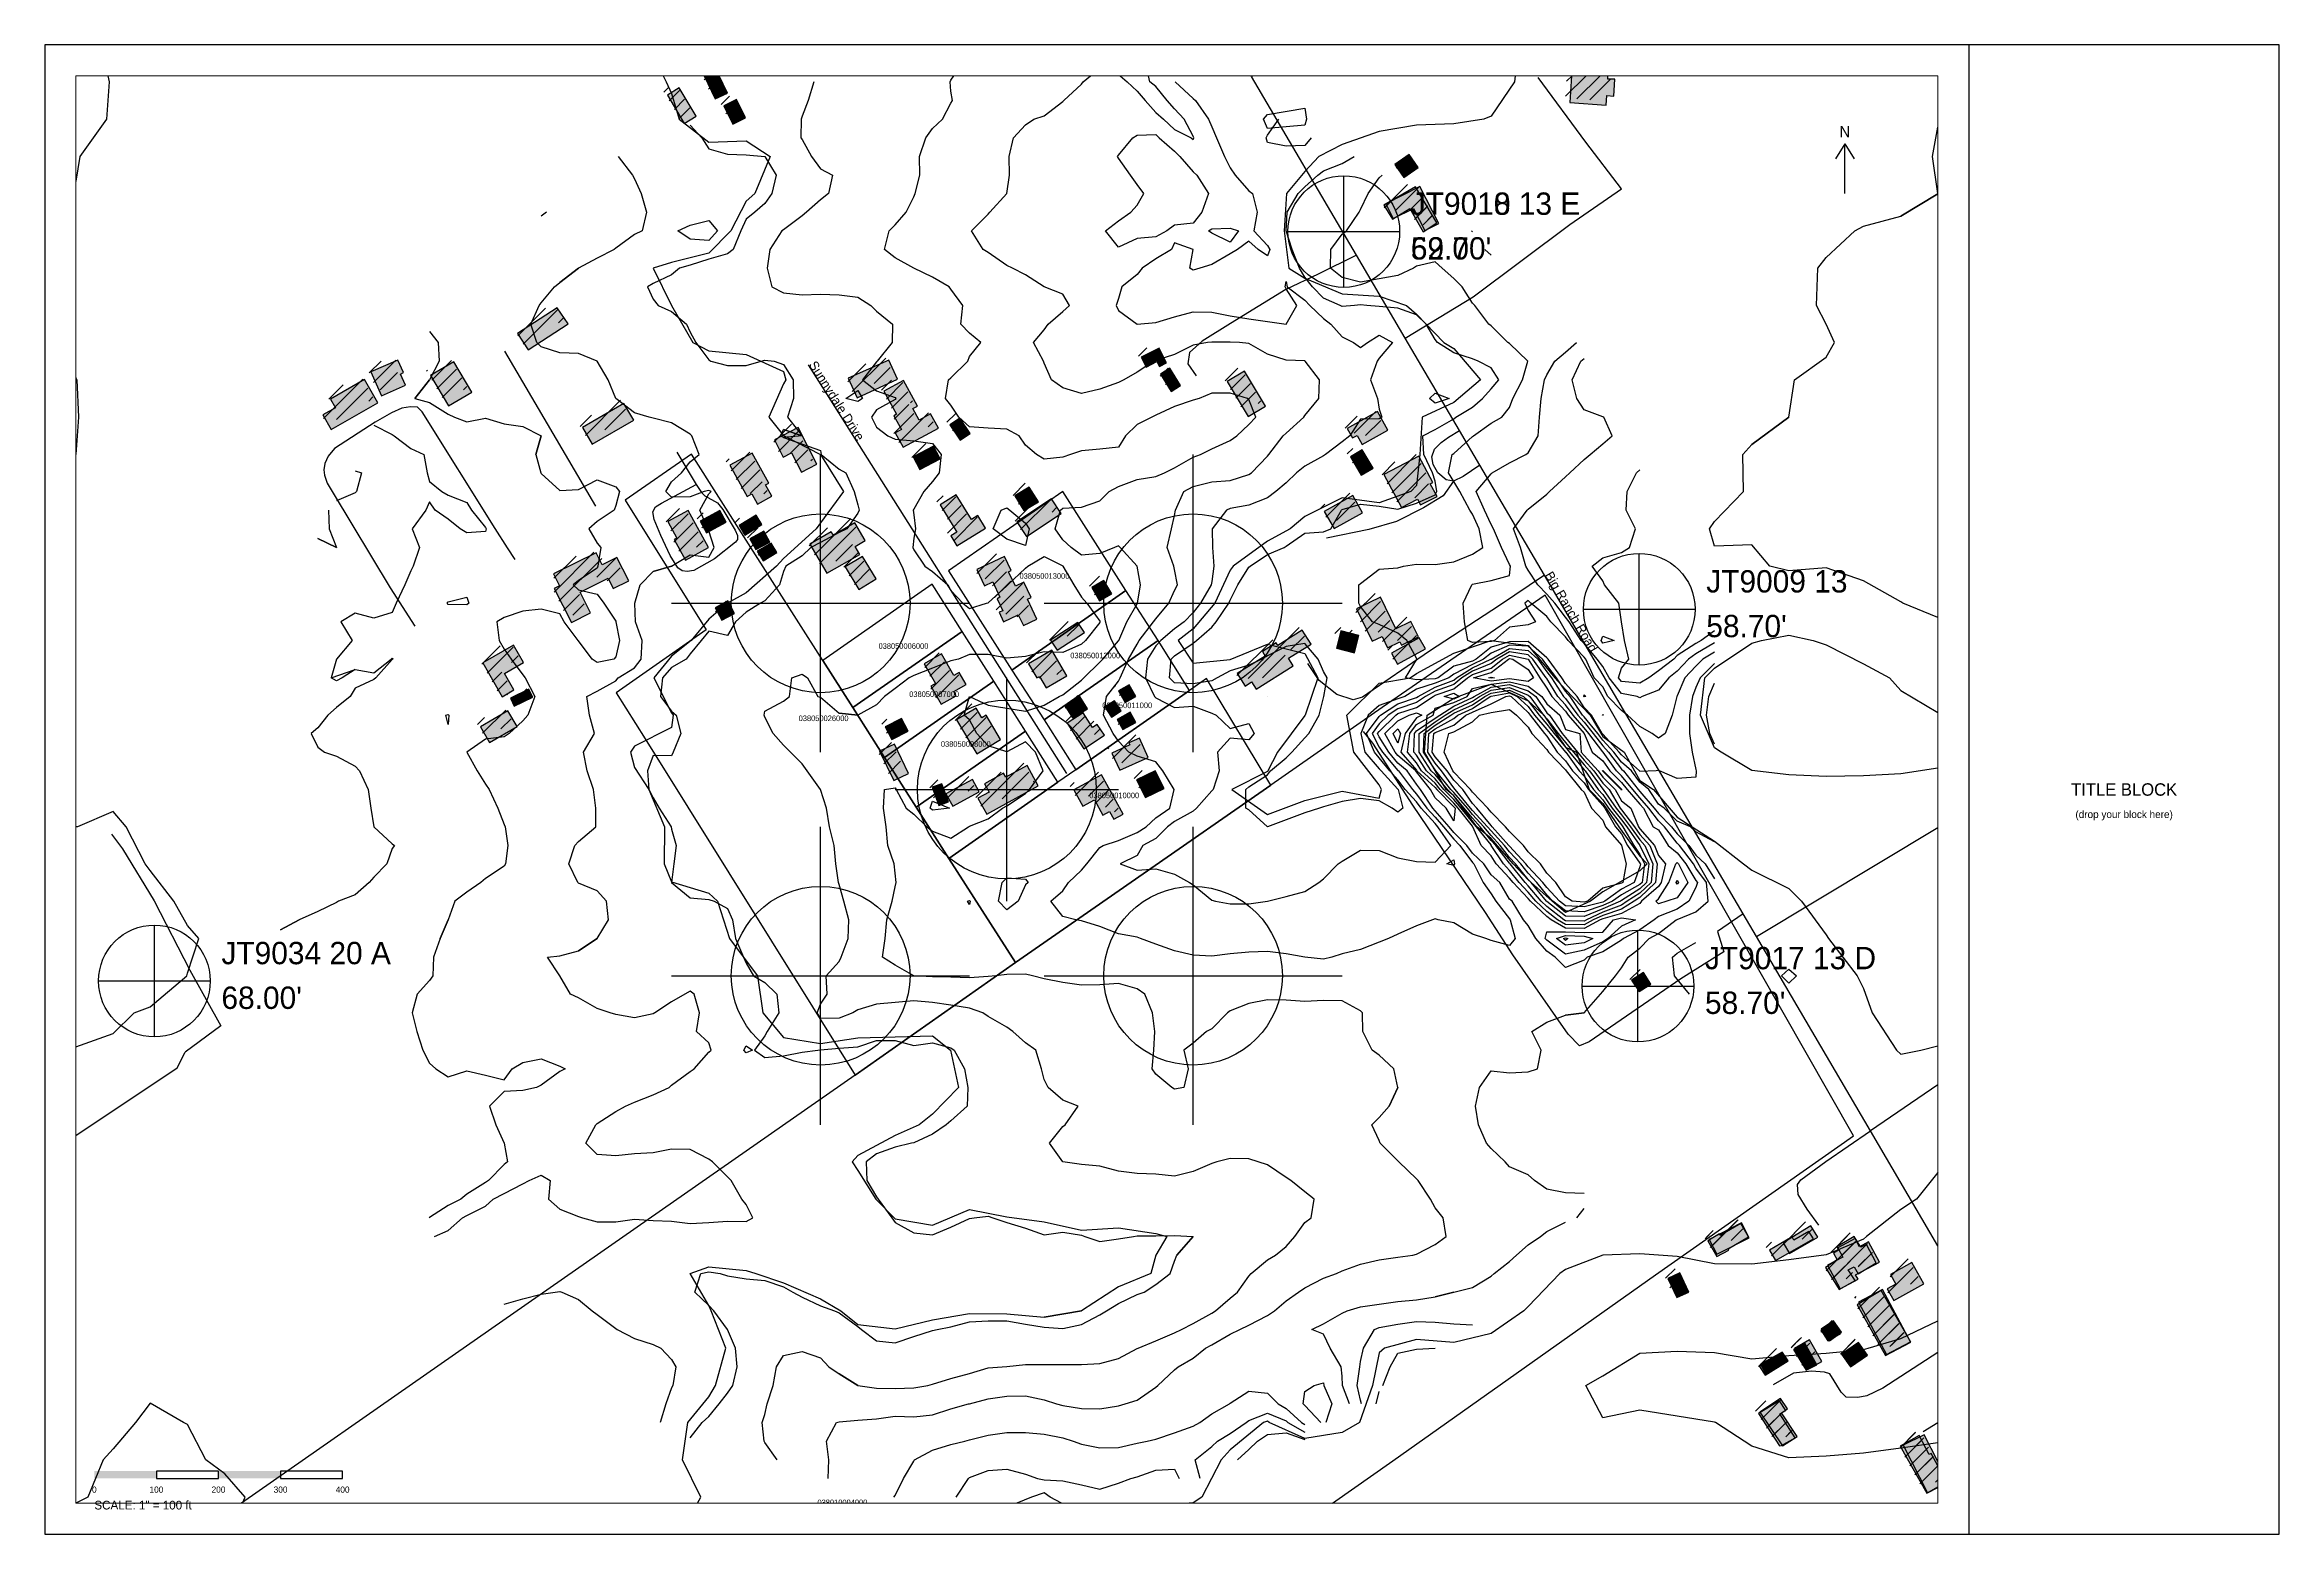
# Paper-space layout 'FAR 100-scale' of a CAD drawing. Extents: x 0 to 36, y 0 to 24.
# The model-space entities are those that its viewports show. They can reach past a viewport. Long polylines and large blocks are cut down to what shows.
import ezdxf
from ezdxf.enums import TextEntityAlignment as Align

# ---------------------------------------------------------------- set-up
doc = ezdxf.new("R2010")
doc.units = 21
for name, color, linetype in [('ADJOINING_LABELS', 230, 'Continuous'), ('ADJOINING_PARCELS', 241, 'Continuous'), ('BENCHMARKS', 2, 'Continuous'), ('BM_LABELS', 2, 'Continuous'), ('BUILDINGS', 9, 'Continuous'), ('CENTER', 1, 'Continuous'), ('CL_LOCAL', 4, 'Continuous'), ('CL_MAJOR', 2, 'Continuous'), ('CONTOUR_1FT', 251, 'Continuous'), ('CONTOUR_INDEX', 150, 'Continuous'), ('CONTOUR_MAJOR', 92, 'Continuous'), ('POWER', 50, 'Continuous'), ('PS_NORTH_ARROW', 7, 'Continuous'), ('PS_SCALE_BAR', 7, 'Continuous'), ('ROAD_LABELS', 3, 'Continuous'), ('SHEET_BORDER', 7, 'Continuous'), ('TITLE_BLOCK', 7, 'Continuous')]:
    doc.layers.add(name, color=color, linetype=linetype)

psp = doc.layouts.new('FAR 100-scale')

# ---------------------------------------------------------------- texts
at = {"layer": 'PS_NORTH_ARROW'}
psp.add_text('N', height=0.18, dxfattribs=at).set_placement((29, 22.6), align=Align.MIDDLE_CENTER)
at = {"layer": 'PS_SCALE_BAR'}
for s, p in [('0', (0.8, 0.72)), ('100', (1.8, 0.72)), ('200', (2.8, 0.72)), ('300', (3.8, 0.72)), ('400', (4.8, 0.72))]:
    psp.add_text(s, height=0.1, dxfattribs=at).set_placement(p, align=Align.MIDDLE_CENTER)
psp.add_text('SCALE: 1" = 100 ft', height=0.14, dxfattribs=at).set_placement((0.8, 0.4))
at = {"layer": 'TITLE_BLOCK'}
for s, height, p in [('TITLE BLOCK', 0.2, (33.5, 12)), ('(drop your block here)', 0.12, (33.5, 11.6))]:
    psp.add_text(s, height=height, dxfattribs=at).set_placement(p, align=Align.MIDDLE_CENTER)

msp = doc.modelspace()

# ---------------------------------------------------------------- texts
at = {"layer": 'ADJOINING_LABELS'}
for s, p in [('038050013000', (6474309.5, 1888262.3)), ('038050006000', (6474082.4, 1888149.4)), ('038050012000', (6474391.3, 1888134.2)), ('038050007000', (6474131.8, 1888071.8)), ('038050011000', (6474442.9, 1888053.9)), ('038050026000', (6473953.7, 1888033)), ('038050008000', (6474182.8, 1887991.6)), ('038050010000', (6474421.9, 1887908.8)), ('038010004000', (6473984, 1886769.7))]:
    msp.add_text(s, height=9, dxfattribs=at).set_placement(p)
at = {"layer": 'BM_LABELS'}
for s, p in [('JT9010 13', (6474939.9, 1888848.7, 62.7)), ('JT9018 13 E', (6474939.9, 1888848.7, 59)), ("59.00'", (6474939.9, 1888776.7, 59)), ("62.70'", (6474939.9, 1888776.7, 62.7)), ('JT9009 13', (6475415.9, 1888240.2, 58.7)), ("58.70'", (6475415.9, 1888168.2, 58.7)), ('JT9034 20 A', (6473023.8, 1887641.3, 68)), ('JT9017 13 D', (6475413.8, 1887633.2, 58.7)), ("68.00'", (6473023.8, 1887569.3, 68)), ("58.70'", (6475413.8, 1887561.2, 58.7))]:
    msp.add_text(s, height=36, dxfattribs=at).set_placement(p)
at = {"layer": 'ROAD_LABELS'}
for s, rotation, p in [('Sunnydale Drive', 302.3031, (6473969.4, 1888607.2)), ('Big Ranch Road', 300.3996, (6475155, 1888268.4))]:
    msp.add_text(s, height=15, rotation=rotation, dxfattribs=at).set_placement(p)

# ---------------------------------------------------------------- hatches: boundary and pattern name
at = {"layer": 'BUILDINGS_HATCH'}
for points in [[(6473819.3, 1889035.5), (6473838.8, 1889044.9), (6473817.5, 1889089.8), (6473797.6, 1889080.4)], [(6475195.9, 1889029.5), (6475254.4, 1889025.6), (6475255.6, 1889040.9), (6475267, 1889040.1), (6475268.8, 1889067.1), (6475257.1, 1889067.5), (6475258.6, 1889090.4), (6475200.1, 1889094.3)], [(6473769.5, 1888996), (6473788.8, 1889007.6), (6473761.4, 1889053.2), (6473742.2, 1889041.6)], [(6473833, 1889024.5), (6473847.5, 1888995), (6473867.9, 1889005.1), (6473853.4, 1889034.7)], [(6474914.2, 1888929.9), (6474928.8, 1888908.7), (6474952, 1888925), (6474937.5, 1888945.8)], [(6474896.4, 1888864.2), (6474910.3, 1888841.8), (6474938.3, 1888858.9), (6474959.9, 1888821.5), (6474981.9, 1888835.6), (6474947.3, 1888893.6)], [(6474899.6, 1888866.6), (6474911.6, 1888842.8), (6474944.4, 1888859.1), (6474962.6, 1888823.4), (6474985, 1888834.6), (6474954.5, 1888894.4)], [(6473517.9, 1888631.2), (6473582.3, 1888672.9), (6473564.9, 1888699.1), (6473500.8, 1888657.5)], [(6474534.8, 1888604.5), (6474546.3, 1888610.3), (6474534.4, 1888633.6), (6474505.3, 1888619.1), (6474513.3, 1888603.5), (6474530.8, 1888612.5)], [(6473317.3, 1888594.4), (6473307.9, 1888614.8), (6473264.6, 1888595.6), (6473281.6, 1888557.3), (6473320.1, 1888574.3), (6473312.2, 1888592.2)], [(6473360.6, 1888589.8), (6473389.7, 1888541), (6473427.1, 1888563), (6473398, 1888611.9)], [(6474033.7, 1888585.4), (6474047.7, 1888554), (6474113.2, 1888583.7), (6474098.9, 1888614.7)], [(6474569.1, 1888573.8), (6474551.5, 1888601.5), (6474536.5, 1888592.1), (6474553.9, 1888564.3)], [(6474644.3, 1888580.1), (6474677.7, 1888523.9), (6474705.8, 1888540.2), (6474672.2, 1888596.7)], [(6473275.9, 1888545.7), (6473254.5, 1888583.3), (6473199.3, 1888551.8), (6473207.3, 1888537.9), (6473186.9, 1888526.7), (6473200.6, 1888503)], [(6474091, 1888564.8), (6474111.3, 1888527.6), (6474107.2, 1888525.1), (6474119.5, 1888502.8), (6474109.4, 1888497.4), (6474122, 1888474.4), (6474178.9, 1888504.8), (6474166.3, 1888528.1), (6474147.6, 1888518), (6474137.4, 1888536.6), (6474144.9, 1888540.6), (6474122.6, 1888581.8)], [(6473605.3, 1888506), (6473621, 1888479), (6473687.9, 1888518.1), (6473672.2, 1888544.7)], [(6474845.9, 1888489.4), (6474853.4, 1888493.4), (6474861.6, 1888478.8), (6474903, 1888502), (6474886.2, 1888531.6), (6474837.4, 1888504.4)], [(6473914.7, 1888486.4), (6473928.9, 1888458.3), (6473942.4, 1888465.2), (6473958.1, 1888434.1), (6473983.1, 1888446.8), (6473952.9, 1888505.9)], [(6474229.9, 1888496.2), (6474213.3, 1888521.1), (6474197.5, 1888510.2), (6474214.1, 1888485.4)], [(6473842.8, 1888445.1), (6473871, 1888394.7), (6473878.5, 1888399.1), (6473887.6, 1888382.7), (6473910.6, 1888395.3), (6473900.4, 1888413.6), (6473905.8, 1888416.5), (6473878.7, 1888464.6)], [(6474138.3, 1888459), (6474148.8, 1888438.6), (6474181.6, 1888455.6), (6474171, 1888476)], [(6474860, 1888429.3), (6474879, 1888440.5), (6474861.6, 1888470.1), (6474842.7, 1888458.9)], [(6474925, 1888377), (6474950.5, 1888390.8), (6474955.7, 1888381.3), (6474982.1, 1888395), (6474971.3, 1888415.5), (6474975.6, 1888417.6), (6474952.8, 1888460), (6474896.5, 1888430.3)], [(6474208.6, 1888315.3), (6474254.9, 1888343.6), (6474242.3, 1888364), (6474232, 1888357.8), (6474207.5, 1888397.6), (6474181.6, 1888381.7), (6474208.7, 1888337.5), (6474198.6, 1888331.4)], [(6474339.9, 1888386.2), (6474325.1, 1888410), (6474301.8, 1888395.8), (6474316.7, 1888372.1)], [(6474320.5, 1888330.6), (6474376.6, 1888367.6), (6474360.9, 1888390.9), (6474305.1, 1888354)], [(6474816.2, 1888343.1), (6474862.1, 1888368.5), (6474846.5, 1888396.6), (6474800.5, 1888370.9)], [(6473808.5, 1888312.6), (6473775.7, 1888372.1), (6473742.7, 1888354.4), (6473757.2, 1888327.8), (6473753.2, 1888325.6), (6473771.2, 1888292.4)], [(6473837.1, 1888353.7), (6473826.5, 1888372.3), (6473794.9, 1888354.9), (6473805.2, 1888336.3)], [(6473857.7, 1888348.2), (6473867.1, 1888332.8), (6473894.4, 1888349.5), (6473885, 1888364.8)], [(6474009.6, 1888332.4), (6474006.2, 1888338.2), (6473971.7, 1888318.3), (6473999.1, 1888271.2), (6474052, 1888301.6), (6474044.6, 1888314.4), (6474061, 1888323.8), (6474044.4, 1888352.3)], [(6473907.2, 1888321.4), (6473897.8, 1888338.9), (6473875.1, 1888326.6), (6473884.5, 1888309.5)], [(6473918.3, 1888304.6), (6473909.2, 1888319.6), (6473887.1, 1888306.6), (6473896.5, 1888291.2)], [(6473558.9, 1888270.2), (6473568.6, 1888251.2), (6473559.9, 1888246.8), (6473587.6, 1888191.8), (6473618.6, 1888207.3), (6473601.8, 1888240.9), (6473646.6, 1888263.3), (6473654.9, 1888246.5), (6473679.9, 1888258.8), (6473660.8, 1888296.8), (6473637.2, 1888284.8), (6473627.5, 1888304.2)], [(6474028.7, 1888281.3), (6474050.9, 1888245.2), (6474078.8, 1888262.2), (6474056.3, 1888298.3)], [(6474240.9, 1888277), (6474253.2, 1888251.1), (6474266.4, 1888257.2), (6474278, 1888232.8), (6474273.4, 1888230.2), (6474282.6, 1888210.9), (6474276.8, 1888208.4), (6474283.9, 1888193.1), (6474307.5, 1888204.3), (6474315.7, 1888187.1), (6474337.6, 1888197.2), (6474322.2, 1888229.3), (6474328.2, 1888232.2), (6474316.6, 1888256.7), (6474303.1, 1888250.2), (6474291.9, 1888273.5), (6474296.3, 1888275.7), (6474285.4, 1888298.3)], [(6474458.2, 1888238), (6474445.6, 1888259.5), (6474426.1, 1888248.3), (6474438.6, 1888226.8)], [(6473850.3, 1888206.5), (6473839.8, 1888226.6), (6473819.4, 1888215.7), (6473829.9, 1888195.7)], [(6474952.1, 1888168.6), (6474940.1, 1888193.4), (6474915.7, 1888181.5), (6474891.2, 1888232.5), (6474852.2, 1888213.7), (6474877.5, 1888161.6), (6474893.6, 1888169.5), (6474902.4, 1888151.3), (6474922.2, 1888160.7), (6474924.8, 1888155.2)], [(6474370.1, 1888147.2), (6474414.1, 1888175.9), (6474403.5, 1888191.9), (6474359.6, 1888163.3)], [(6474690.8, 1888084.6), (6474750.6, 1888121.9), (6474742.9, 1888134.3), (6474779.1, 1888156.8), (6474765.1, 1888179.4), (6474725.8, 1888154.8), (6474723.2, 1888159.2), (6474700.8, 1888145.4), (6474705.3, 1888137.7), (6474659.9, 1888109.5), (6474672.8, 1888089.4), (6474683.4, 1888096.3)], [(6474856.3, 1888171.1), (6474827.4, 1888178.5), (6474820.4, 1888150.5), (6474849.1, 1888143.1)], [(6474918.4, 1888124.7), (6474963.5, 1888149.6), (6474953.5, 1888167.1), (6474908.7, 1888142.2)], [(6473479.7, 1888109.8), (6473510.5, 1888127.2), (6473494.5, 1888155.3), (6473444.8, 1888127.1), (6473476.2, 1888072.3), (6473494.9, 1888083.2)], [(6474184, 1888141.3), (6474156.1, 1888125.4), (6474174, 1888093.6), (6474166.9, 1888089.3), (6474183.4, 1888060.1), (6474207.5, 1888073.9), (6474203.5, 1888080.8), (6474223.4, 1888092), (6474212.2, 1888111.4), (6474203.6, 1888106.6)], [(6474337.6, 1888102.9), (6474341.6, 1888105.1), (6474352.7, 1888086.8), (6474385.7, 1888106), (6474361.5, 1888147.3), (6474324.1, 1888125.5)], [(6473489.6, 1888070.1), (6473495.6, 1888057.3), (6473525.5, 1888071.8), (6473519.2, 1888084.2)], [(6474382.7, 1888058), (6474395, 1888038.3), (6474419.1, 1888052.8), (6474406.9, 1888072.5)], [(6474447.2, 1888055.9), (6474457.8, 1888039.5), (6474473, 1888049.3), (6474462.5, 1888065.7)], [(6474479.7, 1888062.8), (6474496.9, 1888072.5), (6474486.1, 1888091.5), (6474468.8, 1888081.7)], [(6473441, 1888023.6), (6473455.8, 1887998.5), (6473500.1, 1888024.5), (6473485, 1888049.7)], [(6474103.8, 1888003.2), (6474130.2, 1888016.6), (6474119.4, 1888037.4), (6474092.9, 1888024)], [(6474279, 1888003.3), (6474255.9, 1888042.4), (6474249, 1888038.4), (6474239.9, 1888053.7), (6474208, 1888034.9), (6474240.5, 1887980.5)], [(6474412.9, 1887988.3), (6474446.2, 1888010.1), (6474434.5, 1888027.6), (6474427.3, 1888022.9), (6474411.9, 1888046.6), (6474386.1, 1888029.9)], [(6474475.8, 1888019.4), (6474497.1, 1888031), (6474487.9, 1888047.4), (6474466.7, 1888035.8)], [(6474108, 1887995.9), (6474084.2, 1887984.7), (6474107, 1887937.3), (6474130.8, 1887948.8)], [(6474487.2, 1887994.6), (6474458.5, 1887981.6), (6474471.3, 1887953.9), (6474516.9, 1887974.5), (6474502.7, 1888005.5), (6474485.5, 1887997.9)], [(6474339.8, 1887928.8), (6474321.6, 1887961.3), (6474287.4, 1887942.5), (6474283.7, 1887949.1), (6474252.9, 1887932), (6474260.4, 1887918.5), (6474242.5, 1887908.8), (6474257.1, 1887882.9)], [(6474542.6, 1887924.2), (6474528.1, 1887953), (6474498.2, 1887938.5), (6474512.7, 1887909.7)], [(6474179.4, 1887897.3), (6474194.9, 1887902.7), (6474184.4, 1887931.9), (6474168.9, 1887926.5)], [(6474202.3, 1887895.8), (6474244.6, 1887919), (6474233.5, 1887939), (6474190.9, 1887915.9)], [(6474476.5, 1887883.2), (6474441.7, 1887946.7), (6474396.9, 1887922.5), (6474411.4, 1887895.8), (6474430.4, 1887906.3), (6474443.8, 1887881.5), (6474454.4, 1887887.3), (6474461.3, 1887874.9)], [(6475326.5, 1887609.1), (6475314.6, 1887628), (6475295.6, 1887615.7), (6475307.6, 1887597.1)], [(6475418.3, 1887195.9), (6475433, 1887170.5), (6475452.3, 1887180.7), (6475451.1, 1887182.7), (6475483.8, 1887202.3), (6475471.8, 1887223.5), (6475438.5, 1887204.5), (6475437.3, 1887206.8)], [(6475432.9, 1887173.9), (6475485.2, 1887200.3), (6475472.7, 1887224.7), (6475420.4, 1887198)], [(6475554.4, 1887201.9), (6475517.6, 1887180.5), (6475527.3, 1887163.7), (6475588.5, 1887198.9), (6475581.3, 1887210.9), (6475557.2, 1887196.8)], [(6475539.7, 1887192.5), (6475549.9, 1887175.4), (6475595.8, 1887201.6), (6475584.3, 1887220)], [(6475608.1, 1887152.6), (6475630, 1887117.3), (6475655.5, 1887131.7), (6475644.7, 1887148.9), (6475654.2, 1887153.7), (6475660.4, 1887142.3), (6475689.8, 1887160), (6475673.8, 1887190), (6475664.9, 1887185.2), (6475653.9, 1887202.4), (6475626.1, 1887186), (6475629.1, 1887180.4), (6475620.7, 1887175.9), (6475626.7, 1887165.3)], [(6475611, 1887156.5), (6475631.5, 1887118.2), (6475660.5, 1887133.8), (6475656.5, 1887141.1), (6475694.8, 1887161.4), (6475677.4, 1887193.8), (6475663, 1887186.2), (6475655.9, 1887199.4), (6475627.7, 1887184.5), (6475635.7, 1887169.6)], [(6475718.1, 1887099.7), (6475766.3, 1887126.5), (6475747.2, 1887160.5), (6475712.8, 1887141.3), (6475721.3, 1887126), (6475707.5, 1887118.4)], [(6475353.9, 1887134.8), (6475368.2, 1887104.2), (6475388, 1887113.2), (6475373.5, 1887143.9)], [(6475658.9, 1887092.6), (6475704.8, 1887010.9), (6475745.7, 1887032.2), (6475697.5, 1887115.4)], [(6475661.3, 1887097), (6475706.3, 1887012.7), (6475744.8, 1887033), (6475699.8, 1887117.3)], [(6475600.2, 1887052.1), (6475611.5, 1887034.4), (6475632, 1887046.2), (6475622, 1887064)], [(6475601.2, 1887053.1), (6475614.6, 1887034.5), (6475633.9, 1887048.3), (6475620.7, 1887066.9)], [(6475501.9, 1886993.4), (6475510.9, 1886979.4), (6475547.6, 1887002.1), (6475538.6, 1887015.6)], [(6475503.2, 1886996.7), (6475511.2, 1886982.1), (6475546.5, 1887001.6), (6475538.2, 1887016.2)], [(6475556.4, 1887020.6), (6475577, 1886987.5), (6475594.1, 1886996.1), (6475574.7, 1887030.8)], [(6475577.7, 1886987.7), (6475602.2, 1887001.4), (6475582.2, 1887036.1), (6475557.8, 1887022.3)], [(6475675.6, 1887011.4), (6475661.3, 1887031.8), (6475633.7, 1887013), (6475648, 1886992.5)], [(6475639.3, 1887015.2), (6475651.1, 1886997.4), (6475672.7, 1887010.5), (6475661.4, 1887028.4)], [(6475502.4, 1886919.8), (6475538.9, 1886865.1), (6475562.5, 1886880.3), (6475537.1, 1886918.6), (6475546.6, 1886925.1), (6475535.7, 1886941.6)], [(6475499.9, 1886917.7), (6475533.6, 1886865.1), (6475537, 1886865.8), (6475559, 1886878), (6475534.6, 1886917.1), (6475543.8, 1886922.1), (6475533.8, 1886937.9)], [(6475728.3, 1886864.8), (6475771.3, 1886789.2), (6475809.2, 1886811), (6475794.5, 1886835.9), (6475789.2, 1886832.7), (6475778, 1886853.2), (6475775.1, 1886851.6), (6475758.9, 1886882)], [(6475733.1, 1886866.3), (6475772.1, 1886789.6), (6475806, 1886806.6), (6475767, 1886883.3)], [(6475801.6, 1886765.9), (6475822.1, 1886734.6), (6475802.9, 1886722.6), (6475820.5, 1886696), (6475860.2, 1886724.2), (6475841.8, 1886751.5), (6475845.5, 1886753.8), (6475837.3, 1886765.6), (6475840.7, 1886768), (6475829.7, 1886784.1)], [(6475864.8, 1886725.2), (6475828, 1886783.3), (6475802.7, 1886767.3), (6475822.7, 1886735.9), (6475805.2, 1886725.1), (6475822.3, 1886698.4)], [(6475716.7, 1886740.9), (6475724.5, 1886729.2), (6475752, 1886747.1), (6475744.9, 1886758.3)]]:
    msp.add_hatch(color=251, dxfattribs=at).paths.add_polyline_path(points)
at = {"layer": 'BUILDINGS_SHADOW'}
h = msp.add_hatch(dxfattribs=at)
h.set_pattern_fill('ANSI31', scale=5)
h.paths.add_polyline_path([(6475189.1, 1889036.8), (6475247.6, 1889032.9), (6475248.8, 1889048.2), (6475260.2, 1889047.5), (6475262, 1889074.4), (6475250.3, 1889074.8), (6475251.8, 1889097.8), (6475193.3, 1889101.6)])
h = msp.add_hatch(dxfattribs=at)
h.set_pattern_fill('ANSI31', scale=5)
h.paths.add_polyline_path([(6473812.5, 1889042.8), (6473832, 1889052.2), (6473810.6, 1889097.1), (6473790.8, 1889087.7)])
h = msp.add_hatch(dxfattribs=at)
h.set_pattern_fill('ANSI31', scale=5)
h.paths.add_polyline_path([(6473762.7, 1889003.3), (6473782, 1889014.9), (6473754.6, 1889060.5), (6473735.3, 1889048.9)])
h = msp.add_hatch(dxfattribs=at)
h.set_pattern_fill('ANSI31', scale=5)
h.paths.add_polyline_path([(6473826.2, 1889031.9), (6473840.7, 1889002.3), (6473861.1, 1889012.4), (6473846.6, 1889042)])
h = msp.add_hatch(dxfattribs=at)
h.set_pattern_fill('ANSI31', scale=5)
h.paths.add_polyline_path([(6474907.4, 1888937.2), (6474921.9, 1888916), (6474945.2, 1888932.3), (6474930.7, 1888953.1)])
h = msp.add_hatch(dxfattribs=at)
h.set_pattern_fill('ANSI31', scale=5)
h.paths.add_polyline_path([(6474889.6, 1888871.5), (6474903.5, 1888849.1), (6474931.5, 1888866.2), (6474953.1, 1888828.8), (6474975.1, 1888842.9), (6474940.5, 1888900.9)])
h = msp.add_hatch(dxfattribs=at)
h.set_pattern_fill('ANSI31', scale=5)
h.paths.add_polyline_path([(6474892.8, 1888873.9), (6474904.8, 1888850.2), (6474937.6, 1888866.4), (6474955.8, 1888830.7), (6474978.2, 1888841.9), (6474947.7, 1888901.7)])
h = msp.add_hatch(dxfattribs=at)
h.set_pattern_fill('ANSI31', scale=5)
h.paths.add_polyline_path([(6473511.1, 1888638.5), (6473575.5, 1888680.2), (6473558.1, 1888706.5), (6473494, 1888664.8)])
h = msp.add_hatch(dxfattribs=at)
h.set_pattern_fill('ANSI31', scale=5)
h.paths.add_polyline_path([(6474528, 1888611.8), (6474539.5, 1888617.6), (6474527.5, 1888640.9), (6474498.5, 1888626.5), (6474506.5, 1888610.8), (6474524, 1888619.8)])
h = msp.add_hatch(dxfattribs=at)
h.set_pattern_fill('ANSI31', scale=5)
h.paths.add_polyline_path([(6473310.5, 1888601.7), (6473301.1, 1888622.1), (6473257.8, 1888603), (6473274.8, 1888564.7), (6473313.3, 1888581.6), (6473305.4, 1888599.5)])
h = msp.add_hatch(dxfattribs=at)
h.set_pattern_fill('ANSI31', scale=5)
h.paths.add_polyline_path([(6473353.8, 1888597.2), (6473382.9, 1888548.3), (6473420.3, 1888570.4), (6473391.2, 1888619.3)])
h = msp.add_hatch(dxfattribs=at)
h.set_pattern_fill('ANSI31', scale=5)
h.paths.add_polyline_path([(6474026.9, 1888592.7), (6474040.9, 1888561.3), (6474106.4, 1888591), (6474092.1, 1888622)])
h = msp.add_hatch(dxfattribs=at)
h.set_pattern_fill('ANSI31', scale=5)
h.paths.add_polyline_path([(6474562.3, 1888581.1), (6474544.6, 1888608.8), (6474529.7, 1888599.4), (6474547.1, 1888571.7)])
h = msp.add_hatch(dxfattribs=at)
h.set_pattern_fill('ANSI31', scale=5)
h.paths.add_polyline_path([(6474637.5, 1888587.4), (6474670.9, 1888531.2), (6474699, 1888547.5), (6474665.4, 1888604)])
h = msp.add_hatch(dxfattribs=at)
h.set_pattern_fill('ANSI31', scale=5)
h.paths.add_polyline_path([(6473269.1, 1888553), (6473247.7, 1888590.6), (6473192.5, 1888559.1), (6473200.5, 1888545.2), (6473180.1, 1888534), (6473193.8, 1888510.3)])
h = msp.add_hatch(dxfattribs=at)
h.set_pattern_fill('ANSI31', scale=5)
h.paths.add_polyline_path([(6474084.2, 1888572.1), (6474104.4, 1888534.9), (6474100.4, 1888532.4), (6474112.7, 1888510.1), (6474102.6, 1888504.7), (6474115.2, 1888481.7), (6474172.1, 1888512.1), (6474159.5, 1888535.5), (6474140.8, 1888525.3), (6474130.6, 1888543.9), (6474138, 1888547.9), (6474115.8, 1888589.1)])
h = msp.add_hatch(dxfattribs=at)
h.set_pattern_fill('ANSI31', scale=5)
h.paths.add_polyline_path([(6473598.5, 1888513.3), (6473614.1, 1888486.3), (6473681.1, 1888525.4), (6473665.4, 1888552)])
h = msp.add_hatch(dxfattribs=at)
h.set_pattern_fill('ANSI31', scale=5)
h.paths.add_polyline_path([(6474223.1, 1888503.6), (6474206.5, 1888528.4), (6474190.7, 1888517.5), (6474207.3, 1888492.7)])
h = msp.add_hatch(dxfattribs=at)
h.set_pattern_fill('ANSI31', scale=5)
h.paths.add_polyline_path([(6474839.1, 1888496.8), (6474846.6, 1888500.7), (6474854.8, 1888486.2), (6474896.2, 1888509.3), (6474879.4, 1888538.9), (6474830.5, 1888511.7)])
h = msp.add_hatch(dxfattribs=at)
h.set_pattern_fill('ANSI31', scale=5)
h.paths.add_polyline_path([(6473907.8, 1888493.7), (6473922.1, 1888465.6), (6473935.6, 1888472.5), (6473951.3, 1888441.5), (6473976.3, 1888454.1), (6473946.1, 1888513.2)])
h = msp.add_hatch(dxfattribs=at)
h.set_pattern_fill('ANSI31', scale=5)
h.paths.add_polyline_path([(6473836, 1888452.4), (6473864.2, 1888402.1), (6473871.7, 1888406.4), (6473880.8, 1888390), (6473903.8, 1888402.7), (6473893.5, 1888420.9), (6473899, 1888423.8), (6473871.9, 1888472)])
h = msp.add_hatch(dxfattribs=at)
h.set_pattern_fill('ANSI31', scale=5)
h.paths.add_polyline_path([(6474131.5, 1888466.4), (6474142, 1888445.9), (6474174.8, 1888462.9), (6474164.2, 1888483.4)])
h = msp.add_hatch(dxfattribs=at)
h.set_pattern_fill('ANSI31', scale=5)
h.paths.add_polyline_path([(6474853.2, 1888436.6), (6474872.2, 1888447.9), (6474854.8, 1888477.4), (6474835.8, 1888466.2)])
h = msp.add_hatch(dxfattribs=at)
h.set_pattern_fill('ANSI31', scale=5)
h.paths.add_polyline_path([(6474918.2, 1888384.3), (6474943.7, 1888398.1), (6474948.9, 1888388.6), (6474975.3, 1888402.4), (6474964.5, 1888422.8), (6474968.8, 1888425), (6474946, 1888467.3), (6474889.7, 1888437.6)])
h = msp.add_hatch(dxfattribs=at)
h.set_pattern_fill('ANSI31', scale=5)
h.paths.add_polyline_path([(6474333.1, 1888393.6), (6474318.3, 1888417.3), (6474295, 1888403.2), (6474309.8, 1888379.4)])
h = msp.add_hatch(dxfattribs=at)
h.set_pattern_fill('ANSI31', scale=5)
h.paths.add_polyline_path([(6474201.8, 1888322.6), (6474248.1, 1888350.9), (6474235.5, 1888371.3), (6474225.2, 1888365.2), (6474200.7, 1888404.9), (6474174.8, 1888389), (6474201.9, 1888344.8), (6474191.8, 1888338.7)])
h = msp.add_hatch(dxfattribs=at)
h.set_pattern_fill('ANSI31', scale=5)
h.paths.add_polyline_path([(6474313.7, 1888337.9), (6474369.8, 1888374.9), (6474354.1, 1888398.2), (6474298.3, 1888361.3)])
h = msp.add_hatch(dxfattribs=at)
h.set_pattern_fill('ANSI31', scale=5)
h.paths.add_polyline_path([(6474809.4, 1888350.5), (6474855.3, 1888375.8), (6474839.6, 1888403.9), (6474793.7, 1888378.2)])
h = msp.add_hatch(dxfattribs=at)
h.set_pattern_fill('ANSI31', scale=5)
h.paths.add_polyline_path([(6473801.7, 1888320), (6473768.9, 1888379.4), (6473735.9, 1888361.7), (6473750.4, 1888335.1), (6473746.4, 1888332.9), (6473764.4, 1888299.7)])
h = msp.add_hatch(dxfattribs=at)
h.set_pattern_fill('ANSI31', scale=5)
h.paths.add_polyline_path([(6473830.3, 1888361), (6473819.7, 1888379.6), (6473788.1, 1888362.3), (6473798.4, 1888343.7)])
h = msp.add_hatch(dxfattribs=at)
h.set_pattern_fill('ANSI31', scale=5)
h.paths.add_polyline_path([(6473850.9, 1888355.5), (6473860.3, 1888340.2), (6473887.6, 1888356.8), (6473878.2, 1888372.2)])
h = msp.add_hatch(dxfattribs=at)
h.set_pattern_fill('ANSI31', scale=5)
h.paths.add_polyline_path([(6473900.4, 1888328.7), (6473891, 1888346.3), (6473868.3, 1888333.9), (6473877.7, 1888316.8)])
h = msp.add_hatch(dxfattribs=at)
h.set_pattern_fill('ANSI31', scale=5)
h.paths.add_polyline_path([(6474002.8, 1888339.7), (6473999.4, 1888345.5), (6473964.9, 1888325.6), (6473992.3, 1888278.5), (6474045.2, 1888309), (6474037.8, 1888321.7), (6474054.1, 1888331.1), (6474037.6, 1888359.6)])
h = msp.add_hatch(dxfattribs=at)
h.set_pattern_fill('ANSI31', scale=5)
h.paths.add_polyline_path([(6473552.1, 1888277.5), (6473561.7, 1888258.5), (6473553.1, 1888254.2), (6473580.8, 1888199.1), (6473611.8, 1888214.6), (6473595, 1888248.2), (6473639.8, 1888270.6), (6473648.1, 1888253.8), (6473673.1, 1888266.1), (6473654, 1888304.1), (6473630.4, 1888292.1), (6473620.7, 1888311.5)])
h = msp.add_hatch(dxfattribs=at)
h.set_pattern_fill('ANSI31', scale=5)
h.paths.add_polyline_path([(6473911.5, 1888312), (6473902.4, 1888326.9), (6473880.3, 1888313.9), (6473889.7, 1888298.6)])
h = msp.add_hatch(dxfattribs=at)
h.set_pattern_fill('ANSI31', scale=5)
h.paths.add_polyline_path([(6474021.9, 1888288.6), (6474044.1, 1888252.5), (6474072, 1888269.5), (6474049.5, 1888305.7)])
h = msp.add_hatch(dxfattribs=at)
h.set_pattern_fill('ANSI31', scale=5)
h.paths.add_polyline_path([(6474234.1, 1888284.3), (6474246.3, 1888258.4), (6474259.6, 1888264.5), (6474271.2, 1888240.1), (6474266.6, 1888237.6), (6474275.7, 1888218.2), (6474270, 1888215.7), (6474277.1, 1888200.4), (6474300.7, 1888211.6), (6474308.9, 1888194.4), (6474330.8, 1888204.6), (6474315.4, 1888236.7), (6474321.4, 1888239.6), (6474309.7, 1888264), (6474296.2, 1888257.5), (6474285.1, 1888280.8), (6474289.4, 1888283), (6474278.6, 1888305.6)])
h = msp.add_hatch(dxfattribs=at)
h.set_pattern_fill('ANSI31', scale=5)
h.paths.add_polyline_path([(6474451.4, 1888245.3), (6474438.8, 1888266.8), (6474419.3, 1888255.6), (6474431.8, 1888234.1)])
h = msp.add_hatch(dxfattribs=at)
h.set_pattern_fill('ANSI31', scale=5)
h.paths.add_polyline_path([(6474945.3, 1888175.9), (6474933.3, 1888200.7), (6474908.9, 1888188.8), (6474884.4, 1888239.9), (6474845.3, 1888221.1), (6474870.7, 1888168.9), (6474886.8, 1888176.9), (6474895.6, 1888158.6), (6474915.4, 1888168), (6474918, 1888162.5)])
h = msp.add_hatch(dxfattribs=at)
h.set_pattern_fill('ANSI31', scale=5)
h.paths.add_polyline_path([(6473843.5, 1888213.9), (6473833, 1888233.9), (6473812.6, 1888223.1), (6473823.1, 1888203)])
h = msp.add_hatch(dxfattribs=at)
h.set_pattern_fill('ANSI31', scale=5)
h.paths.add_polyline_path([(6474363.3, 1888154.6), (6474407.3, 1888183.2), (6474396.7, 1888199.2), (6474352.7, 1888170.6)])
h = msp.add_hatch(dxfattribs=at)
h.set_pattern_fill('ANSI31', scale=5)
h.paths.add_polyline_path([(6474684, 1888091.9), (6474743.8, 1888129.3), (6474736.1, 1888141.7), (6474772.3, 1888164.1), (6474758.3, 1888186.7), (6474719, 1888162.1), (6474716.4, 1888166.5), (6474694, 1888152.7), (6474698.5, 1888145.1), (6474653.1, 1888116.8), (6474666, 1888096.7), (6474676.6, 1888103.6)])
h = msp.add_hatch(dxfattribs=at)
h.set_pattern_fill('ANSI31', scale=5)
h.paths.add_polyline_path([(6474849.5, 1888178.4), (6474820.6, 1888185.8), (6474813.6, 1888157.8), (6474842.2, 1888150.4)])
h = msp.add_hatch(dxfattribs=at)
h.set_pattern_fill('ANSI31', scale=5)
h.paths.add_polyline_path([(6474911.6, 1888132), (6474956.7, 1888157), (6474946.7, 1888174.5), (6474901.9, 1888149.5)])
h = msp.add_hatch(dxfattribs=at)
h.set_pattern_fill('ANSI31', scale=5)
h.paths.add_polyline_path([(6473472.9, 1888117.1), (6473503.7, 1888134.5), (6473487.7, 1888162.6), (6473438, 1888134.4), (6473469.4, 1888079.6), (6473488, 1888090.5)])
h = msp.add_hatch(dxfattribs=at)
h.set_pattern_fill('ANSI31', scale=5)
h.paths.add_polyline_path([(6474177.1, 1888148.6), (6474149.3, 1888132.7), (6474167.2, 1888101), (6474160, 1888096.6), (6474176.6, 1888067.4), (6474200.7, 1888081.2), (6474196.7, 1888088.1), (6474216.6, 1888099.3), (6474205.4, 1888118.7), (6474196.8, 1888114)])
h = msp.add_hatch(dxfattribs=at)
h.set_pattern_fill('ANSI31', scale=5)
h.paths.add_polyline_path([(6474330.7, 1888110.2), (6474334.8, 1888112.4), (6474345.9, 1888094.2), (6474378.9, 1888113.4), (6474354.7, 1888154.6), (6474317.3, 1888132.9)])
h = msp.add_hatch(dxfattribs=at)
h.set_pattern_fill('ANSI31', scale=5)
h.paths.add_polyline_path([(6474472.9, 1888070.1), (6474490.1, 1888079.8), (6474479.3, 1888098.8), (6474462, 1888089)])
h = msp.add_hatch(dxfattribs=at)
h.set_pattern_fill('ANSI31', scale=5)
h.paths.add_polyline_path([(6473434.2, 1888031), (6473449, 1888005.8), (6473493.3, 1888031.8), (6473478.2, 1888057)])
h = msp.add_hatch(dxfattribs=at)
h.set_pattern_fill('ANSI31', scale=5)
h.paths.add_polyline_path([(6473482.8, 1888077.4), (6473488.8, 1888064.6), (6473518.7, 1888079.1), (6473512.4, 1888091.5)])
h = msp.add_hatch(dxfattribs=at)
h.set_pattern_fill('ANSI31', scale=5)
h.paths.add_polyline_path([(6474272.2, 1888010.7), (6474249.1, 1888049.7), (6474242.2, 1888045.7), (6474233.1, 1888061), (6474201.2, 1888042.2), (6474233.7, 1887987.8)])
h = msp.add_hatch(dxfattribs=at)
h.set_pattern_fill('ANSI31', scale=5)
h.paths.add_polyline_path([(6474375.9, 1888065.3), (6474388.2, 1888045.6), (6474412.3, 1888060.1), (6474400, 1888079.8)])
h = msp.add_hatch(dxfattribs=at)
h.set_pattern_fill('ANSI31', scale=5)
h.paths.add_polyline_path([(6474440.4, 1888063.3), (6474451, 1888046.8), (6474466.2, 1888056.6), (6474455.7, 1888073)])
h = msp.add_hatch(dxfattribs=at)
h.set_pattern_fill('ANSI31', scale=5)
h.paths.add_polyline_path([(6474096.9, 1888010.5), (6474123.4, 1888023.9), (6474112.5, 1888044.7), (6474086.1, 1888031.3)])
h = msp.add_hatch(dxfattribs=at)
h.set_pattern_fill('ANSI31', scale=5)
h.paths.add_polyline_path([(6474406.1, 1887995.6), (6474439.4, 1888017.4), (6474427.7, 1888034.9), (6474420.5, 1888030.2), (6474405.1, 1888053.9), (6474379.3, 1888037.2)])
h = msp.add_hatch(dxfattribs=at)
h.set_pattern_fill('ANSI31', scale=5)
h.paths.add_polyline_path([(6474469, 1888026.7), (6474490.2, 1888038.3), (6474481.1, 1888054.7), (6474459.9, 1888043.2)])
h = msp.add_hatch(dxfattribs=at)
h.set_pattern_fill('ANSI31', scale=5)
h.paths.add_polyline_path([(6474101.2, 1888003.2), (6474077.4, 1887992), (6474100.2, 1887944.6), (6474124, 1887956.2)])
h = msp.add_hatch(dxfattribs=at)
h.set_pattern_fill('ANSI31', scale=5)
h.paths.add_polyline_path([(6474480.4, 1888001.9), (6474451.7, 1887988.9), (6474464.5, 1887961.2), (6474510.1, 1887981.8), (6474495.9, 1888012.8), (6474478.7, 1888005.2)])
h = msp.add_hatch(dxfattribs=at)
h.set_pattern_fill('ANSI31', scale=5)
h.paths.add_polyline_path([(6474333, 1887936.2), (6474314.8, 1887968.6), (6474280.6, 1887949.8), (6474276.9, 1887956.4), (6474246.1, 1887939.4), (6474253.5, 1887925.9), (6474235.7, 1887916.1), (6474250.3, 1887890.2)])
h = msp.add_hatch(dxfattribs=at)
h.set_pattern_fill('ANSI31', scale=5)
h.paths.add_polyline_path([(6474469.7, 1887890.5), (6474434.9, 1887954), (6474390.1, 1887929.8), (6474404.6, 1887903.1), (6474423.6, 1887913.6), (6474437, 1887888.8), (6474447.6, 1887894.6), (6474454.4, 1887882.2)])
h = msp.add_hatch(dxfattribs=at)
h.set_pattern_fill('ANSI31', scale=5)
h.paths.add_polyline_path([(6474535.8, 1887931.5), (6474521.2, 1887960.3), (6474491.4, 1887945.8), (6474505.9, 1887917)])
h = msp.add_hatch(dxfattribs=at)
h.set_pattern_fill('ANSI31', scale=5)
h.paths.add_polyline_path([(6474172.6, 1887904.6), (6474188.1, 1887910.1), (6474177.6, 1887939.2), (6474162.1, 1887933.8)])
h = msp.add_hatch(dxfattribs=at)
h.set_pattern_fill('ANSI31', scale=5)
h.paths.add_polyline_path([(6474195.5, 1887903.1), (6474237.8, 1887926.3), (6474226.7, 1887946.3), (6474184.1, 1887923.2)])
h = msp.add_hatch(dxfattribs=at)
h.set_pattern_fill('ANSI31', scale=5)
h.paths.add_polyline_path([(6475319.7, 1887616.4), (6475307.7, 1887635.4), (6475288.8, 1887623.1), (6475300.8, 1887604.4)])
h = msp.add_hatch(dxfattribs=at)
h.set_pattern_fill('ANSI31', scale=5)
h.paths.add_polyline_path([(6475411.5, 1887203.2), (6475426.2, 1887177.8), (6475445.4, 1887188.1), (6475444.3, 1887190.1), (6475477, 1887209.6), (6475465, 1887230.9), (6475431.6, 1887211.8), (6475430.5, 1887214.1)])
h = msp.add_hatch(dxfattribs=at)
h.set_pattern_fill('ANSI31', scale=5)
h.paths.add_polyline_path([(6475426.1, 1887181.2), (6475478.4, 1887207.6), (6475465.9, 1887232.1), (6475413.6, 1887205.3)])
h = msp.add_hatch(dxfattribs=at)
h.set_pattern_fill('ANSI31', scale=5)
h.paths.add_polyline_path([(6475547.5, 1887209.2), (6475510.8, 1887187.8), (6475520.5, 1887171.1), (6475581.7, 1887206.2), (6475574.5, 1887218.2), (6475550.4, 1887204.1)])
h = msp.add_hatch(dxfattribs=at)
h.set_pattern_fill('ANSI31', scale=5)
h.paths.add_polyline_path([(6475532.9, 1887199.8), (6475543.1, 1887182.7), (6475589, 1887208.9), (6475577.5, 1887227.3)])
h = msp.add_hatch(dxfattribs=at)
h.set_pattern_fill('ANSI31', scale=5)
h.paths.add_polyline_path([(6475601.2, 1887159.9), (6475623.2, 1887124.6), (6475648.7, 1887139.1), (6475637.9, 1887156.3), (6475647.4, 1887161.1), (6475653.5, 1887149.6), (6475683, 1887167.3), (6475667, 1887197.3), (6475658.1, 1887192.5), (6475647.1, 1887209.7), (6475619.2, 1887193.3), (6475622.3, 1887187.8), (6475613.9, 1887183.2), (6475619.8, 1887172.6)])
h = msp.add_hatch(dxfattribs=at)
h.set_pattern_fill('ANSI31', scale=5)
h.paths.add_polyline_path([(6475604.2, 1887163.9), (6475624.7, 1887125.6), (6475653.7, 1887141.1), (6475649.7, 1887148.4), (6475687.9, 1887168.7), (6475670.6, 1887201.2), (6475656.2, 1887193.6), (6475649.1, 1887206.7), (6475620.9, 1887191.9), (6475628.9, 1887176.9)])
h = msp.add_hatch(dxfattribs=at)
h.set_pattern_fill('ANSI31', scale=5)
h.paths.add_polyline_path([(6475711.3, 1887107.1), (6475759.5, 1887133.9), (6475740.4, 1887167.8), (6475705.9, 1887148.6), (6475714.5, 1887133.3), (6475700.7, 1887125.7)])
h = msp.add_hatch(dxfattribs=at)
h.set_pattern_fill('ANSI31', scale=5)
h.paths.add_polyline_path([(6475347.1, 1887142.1), (6475361.4, 1887111.5), (6475381.2, 1887120.5), (6475366.7, 1887151.2)])
h = msp.add_hatch(dxfattribs=at)
h.set_pattern_fill('ANSI31', scale=5)
h.paths.add_polyline_path([(6475652.1, 1887099.9), (6475698, 1887018.2), (6475738.9, 1887039.5), (6475690.7, 1887122.8)])
h = msp.add_hatch(dxfattribs=at)
h.set_pattern_fill('ANSI31', scale=5)
h.paths.add_polyline_path([(6475654.5, 1887104.3), (6475699.5, 1887020.1), (6475738, 1887040.3), (6475693, 1887124.6)])
h = msp.add_hatch(dxfattribs=at)
h.set_pattern_fill('ANSI31', scale=5)
h.paths.add_polyline_path([(6475593.4, 1887059.4), (6475604.7, 1887041.7), (6475625.2, 1887053.5), (6475615.2, 1887071.4)])
h = msp.add_hatch(dxfattribs=at)
h.set_pattern_fill('ANSI31', scale=5)
h.paths.add_polyline_path([(6475594.4, 1887060.5), (6475607.8, 1887041.9), (6475627.1, 1887055.6), (6475613.9, 1887074.2)])
h = msp.add_hatch(dxfattribs=at)
h.set_pattern_fill('ANSI31', scale=5)
h.paths.add_polyline_path([(6475495.1, 1887000.7), (6475504.1, 1886986.7), (6475540.8, 1887009.4), (6475531.8, 1887022.9)])
h = msp.add_hatch(dxfattribs=at)
h.set_pattern_fill('ANSI31', scale=5)
h.paths.add_polyline_path([(6475496.4, 1887004), (6475504.4, 1886989.4), (6475539.7, 1887008.9), (6475531.4, 1887023.5)])
h = msp.add_hatch(dxfattribs=at)
h.set_pattern_fill('ANSI31', scale=5)
h.paths.add_polyline_path([(6475549.6, 1887027.9), (6475570.2, 1886994.8), (6475587.3, 1887003.4), (6475567.9, 1887038.2)])
h = msp.add_hatch(dxfattribs=at)
h.set_pattern_fill('ANSI31', scale=5)
h.paths.add_polyline_path([(6475570.9, 1886995), (6475595.3, 1887008.8), (6475575.4, 1887043.4), (6475551, 1887029.7)])
h = msp.add_hatch(dxfattribs=at)
h.set_pattern_fill('ANSI31', scale=5)
h.paths.add_polyline_path([(6475668.8, 1887018.7), (6475654.5, 1887039.1), (6475626.9, 1887020.3), (6475641.2, 1886999.9)])
h = msp.add_hatch(dxfattribs=at)
h.set_pattern_fill('ANSI31', scale=5)
h.paths.add_polyline_path([(6475632.5, 1887022.5), (6475644.3, 1887004.7), (6475665.9, 1887017.8), (6475654.6, 1887035.7)])
h = msp.add_hatch(dxfattribs=at)
h.set_pattern_fill('ANSI31', scale=5)
h.paths.add_polyline_path([(6475493.1, 1886925), (6475526.8, 1886872.4), (6475530.2, 1886873.2), (6475552.2, 1886885.3), (6475527.8, 1886924.4), (6475536.9, 1886929.4), (6475527, 1886945.2)])
h = msp.add_hatch(dxfattribs=at)
h.set_pattern_fill('ANSI31', scale=5)
h.paths.add_polyline_path([(6475495.6, 1886927.1), (6475532.1, 1886872.4), (6475555.7, 1886887.6), (6475530.3, 1886925.9), (6475539.7, 1886932.5), (6475528.9, 1886948.9)])
h = msp.add_hatch(dxfattribs=at)
h.set_pattern_fill('ANSI31', scale=5)
h.paths.add_polyline_path([(6475721.5, 1886872.1), (6475764.5, 1886796.5), (6475802.4, 1886818.4), (6475787.7, 1886843.3), (6475782.4, 1886840), (6475771.2, 1886860.5), (6475768.3, 1886858.9), (6475752, 1886889.4)])
h = msp.add_hatch(dxfattribs=at)
h.set_pattern_fill('ANSI31', scale=5)
h.paths.add_polyline_path([(6475726.3, 1886873.6), (6475765.3, 1886797), (6475799.2, 1886814), (6475760.2, 1886890.6)])
h = msp.add_hatch(dxfattribs=at)
h.set_pattern_fill('ANSI31', scale=5)
h.paths.add_polyline_path([(6475709.9, 1886748.2), (6475717.7, 1886736.5), (6475745.2, 1886754.4), (6475738.1, 1886765.6)])
h = msp.add_hatch(dxfattribs=at)
h.set_pattern_fill('ANSI31', scale=5)
h.paths.add_polyline_path([(6475794.7, 1886773.3), (6475815.3, 1886741.9), (6475796.1, 1886729.9), (6475813.7, 1886703.3), (6475853.4, 1886731.5), (6475835, 1886758.9), (6475838.6, 1886761.1), (6475830.5, 1886772.9), (6475833.8, 1886775.4), (6475822.9, 1886791.5)])
h = msp.add_hatch(dxfattribs=at)
h.set_pattern_fill('ANSI31', scale=5)
h.paths.add_polyline_path([(6475858, 1886732.6), (6475821.2, 1886790.6), (6475795.9, 1886774.6), (6475815.9, 1886743.3), (6475798.4, 1886732.4), (6475815.5, 1886705.8)])

# ---------------------------------------------------------------- linework, layer by layer
at = {"layer": 'ADJOINING_PARCELS'}
for points in [[(6474040.8, 1888054.9), (6473992.6, 1888130.7), (6473873.1, 1888318.4), (6473780.9, 1888463.3), (6473674.3, 1888389), (6473804.9, 1888179.9), (6473659.8, 1888078.6), (6473706.3, 1888004.7), (6474044.9, 1887462.4), (6474303, 1887644), (6474195.8, 1887811.9), (6474143, 1887894.4), (6474092, 1887974.6), (6474040.8, 1888054.9)], [(6474195.2, 1888274.9), (6474297, 1888114.9), (6474480.8, 1888243.4), (6474379.3, 1888403.2), (6474195.2, 1888274.9)], [(6474910.7, 1886841.1), (6475334.2, 1887140.9), (6475652.8, 1887364.9), (6475156.2, 1888236), (6474893.9, 1888055), (6474714.3, 1887929.6), (6474303, 1887644), (6474044.9, 1887462.4), (6473378, 1886997.6), (6472926.9, 1886682.8), (6473001.5, 1886558.6), (6473042.9, 1886489.8), (6473096.2, 1886401.3), (6473111.2, 1886376.5), (6473182.8, 1886257.3), (6473263.9, 1886122.5), (6473266.1, 1886118.6), (6473385.6, 1885919.9), (6473448.7, 1885814.8), (6473795.6, 1886056.9), (6473973.2, 1886181.6), (6474128.6, 1886291.1), (6474694.9, 1886689.4), (6474910.7, 1886841.1)], [(6473992.6, 1888130.7), (6474040.8, 1888054.9), (6474216.9, 1888177.4), (6474168.8, 1888253.5), (6473992.6, 1888130.7)], [(6474297, 1888114.9), (6474349.1, 1888034.8), (6474532.8, 1888162.9), (6474480.8, 1888243.4), (6474297, 1888114.9)], [(6474040.8, 1888054.9), (6474092, 1887974.6), (6474268.1, 1888097.1), (6474216.9, 1888177.4), (6474040.8, 1888054.9)], [(6474349.1, 1888034.8), (6474400.2, 1887954.5), (6474583.6, 1888082.4), (6474532.8, 1888162.9), (6474349.1, 1888034.8)], [(6474092, 1887974.6), (6474143, 1887894.4), (6474318.9, 1888017), (6474268.1, 1888097.1), (6474092, 1887974.6)], [(6474195.8, 1887811.9), (6474303, 1887644), (6474714.3, 1887929.6), (6474611, 1888101.6), (6474583.6, 1888082.4), (6474400.2, 1887954.5), (6474371.5, 1887934.6), (6474195.8, 1887811.9)]]:
    msp.add_lwpolyline(points, close=True, dxfattribs=at)
at = {"layer": 'BENCHMARKS'}
for p, q in [((6474831.9, 1888731.7, 62.7), (6474831.9, 1888911.7, 62.7)), ((6474831.9, 1888731.7, 59), (6474831.9, 1888911.7, 59)), ((6474741.9, 1888821.7, 62.7), (6474921.9, 1888821.7, 62.7)), ((6474741.9, 1888821.7, 59), (6474921.9, 1888821.7, 59)), ((6475307.9, 1888123.2, 58.7), (6475307.9, 1888303.2, 58.7)), ((6475217.9, 1888213.2, 58.7), (6475397.9, 1888213.2, 58.7)), ((6472915.8, 1887524.3, 68), (6472915.8, 1887704.3, 68)), ((6475305.8, 1887516.2, 58.7), (6475305.8, 1887696.2, 58.7)), ((6472825.8, 1887614.3, 68), (6473005.8, 1887614.3, 68)), ((6475215.8, 1887606.2, 58.7), (6475395.8, 1887606.2, 58.7))]:
    msp.add_line(p, q, dxfattribs=at)
for centre in [(6474831.9, 1888821.7, 62.7), (6474831.9, 1888821.7, 59), (6475307.9, 1888213.2, 58.7), (6472915.8, 1887614.3, 68), (6475305.8, 1887606.2, 58.7)]:
    msp.add_circle(centre, 90, dxfattribs=at)
at = {"layer": 'BUILDINGS'}
for points in [[(6473819.3, 1889035.5), (6473838.8, 1889044.9), (6473817.5, 1889089.8), (6473797.6, 1889080.4), (6473819.3, 1889035.5)], [(6475195.9, 1889029.5), (6475254.4, 1889025.6), (6475255.6, 1889040.9), (6475267, 1889040.1), (6475268.8, 1889067.1), (6475257.1, 1889067.5), (6475258.6, 1889090.4), (6475200.1, 1889094.3), (6475195.9, 1889029.5)], [(6473769.5, 1888996), (6473788.8, 1889007.6), (6473761.4, 1889053.2), (6473742.2, 1889041.6), (6473769.5, 1888996)], [(6473833, 1889024.5), (6473847.5, 1888995), (6473867.9, 1889005.1), (6473853.4, 1889034.7), (6473833, 1889024.5)], [(6474914.2, 1888929.9), (6474928.8, 1888908.7), (6474952, 1888925), (6474937.5, 1888945.8), (6474914.2, 1888929.9)], [(6474896.4, 1888864.2), (6474910.3, 1888841.8), (6474938.3, 1888858.9), (6474959.9, 1888821.5), (6474981.9, 1888835.6), (6474947.3, 1888893.6), (6474896.4, 1888864.2)], [(6474899.6, 1888866.6), (6474911.6, 1888842.8), (6474944.4, 1888859.1), (6474962.6, 1888823.4), (6474985, 1888834.6), (6474954.5, 1888894.4), (6474899.6, 1888866.6)], [(6473517.9, 1888631.2), (6473582.3, 1888672.9), (6473564.9, 1888699.1), (6473500.8, 1888657.5), (6473517.9, 1888631.2)], [(6474534.8, 1888604.5), (6474546.3, 1888610.3), (6474534.4, 1888633.6), (6474505.3, 1888619.1), (6474513.3, 1888603.5), (6474530.8, 1888612.5), (6474534.8, 1888604.5)], [(6473317.3, 1888594.4), (6473307.9, 1888614.8), (6473264.6, 1888595.6), (6473281.6, 1888557.3), (6473320.1, 1888574.3), (6473312.2, 1888592.2), (6473317.3, 1888594.4)], [(6473360.6, 1888589.8), (6473389.7, 1888541), (6473427.1, 1888563), (6473398, 1888611.9), (6473360.6, 1888589.8)], [(6474033.7, 1888585.4), (6474047.7, 1888554), (6474113.2, 1888583.7), (6474098.9, 1888614.7), (6474033.7, 1888585.4)], [(6474569.1, 1888573.8), (6474551.5, 1888601.5), (6474536.5, 1888592.1), (6474553.9, 1888564.3), (6474569.1, 1888573.8)], [(6474644.3, 1888580.1), (6474677.7, 1888523.9), (6474705.8, 1888540.2), (6474672.2, 1888596.7), (6474644.3, 1888580.1)], [(6473275.9, 1888545.7), (6473254.5, 1888583.3), (6473199.3, 1888551.8), (6473207.3, 1888537.9), (6473186.9, 1888526.7), (6473200.6, 1888503), (6473275.9, 1888545.7)], [(6474091, 1888564.8), (6474111.3, 1888527.6), (6474107.2, 1888525.1), (6474119.5, 1888502.8), (6474109.4, 1888497.4), (6474122, 1888474.4), (6474178.9, 1888504.8), (6474166.3, 1888528.1), (6474147.6, 1888518), (6474137.4, 1888536.6), (6474144.9, 1888540.6), (6474122.6, 1888581.8), (6474091, 1888564.8)], [(6473605.3, 1888506), (6473621, 1888479), (6473687.9, 1888518.1), (6473672.2, 1888544.7), (6473605.3, 1888506)], [(6474845.9, 1888489.4), (6474853.4, 1888493.4), (6474861.6, 1888478.8), (6474903, 1888502), (6474886.2, 1888531.6), (6474837.4, 1888504.4), (6474845.9, 1888489.4)], [(6473914.7, 1888486.4), (6473928.9, 1888458.3), (6473942.4, 1888465.2), (6473958.1, 1888434.1), (6473983.1, 1888446.8), (6473952.9, 1888505.9), (6473914.7, 1888486.4)], [(6474229.9, 1888496.2), (6474213.3, 1888521.1), (6474197.5, 1888510.2), (6474214.1, 1888485.4), (6474229.9, 1888496.2)], [(6473842.8, 1888445.1), (6473871, 1888394.7), (6473878.5, 1888399.1), (6473887.6, 1888382.7), (6473910.6, 1888395.3), (6473900.4, 1888413.6), (6473905.8, 1888416.5), (6473878.7, 1888464.6), (6473842.8, 1888445.1)], [(6474138.3, 1888459), (6474148.8, 1888438.6), (6474181.6, 1888455.6), (6474171, 1888476), (6474138.3, 1888459)], [(6474860, 1888429.3), (6474879, 1888440.5), (6474861.6, 1888470.1), (6474842.7, 1888458.9), (6474860, 1888429.3)], [(6474925, 1888377), (6474950.5, 1888390.8), (6474955.7, 1888381.3), (6474982.1, 1888395), (6474971.3, 1888415.5), (6474975.6, 1888417.6), (6474952.8, 1888460), (6474896.5, 1888430.3), (6474925, 1888377)], [(6474208.6, 1888315.3), (6474254.9, 1888343.6), (6474242.3, 1888364), (6474232, 1888357.8), (6474207.5, 1888397.6), (6474181.6, 1888381.7), (6474208.7, 1888337.5), (6474198.6, 1888331.4), (6474208.6, 1888315.3)], [(6474339.9, 1888386.2), (6474325.1, 1888410), (6474301.8, 1888395.8), (6474316.7, 1888372.1), (6474339.9, 1888386.2)], [(6474320.5, 1888330.6), (6474376.6, 1888367.6), (6474360.9, 1888390.9), (6474305.1, 1888354), (6474320.5, 1888330.6)], [(6474816.2, 1888343.1), (6474862.1, 1888368.5), (6474846.5, 1888396.6), (6474800.5, 1888370.9), (6474816.2, 1888343.1)], [(6473808.5, 1888312.6), (6473775.7, 1888372.1), (6473742.7, 1888354.4), (6473757.2, 1888327.8), (6473753.2, 1888325.6), (6473771.2, 1888292.4), (6473808.5, 1888312.6)], [(6473837.1, 1888353.7), (6473826.5, 1888372.3), (6473794.9, 1888354.9), (6473805.2, 1888336.3), (6473837.1, 1888353.7)], [(6473857.7, 1888348.2), (6473867.1, 1888332.8), (6473894.4, 1888349.5), (6473885, 1888364.8), (6473857.7, 1888348.2)], [(6474009.6, 1888332.4), (6474006.2, 1888338.2), (6473971.7, 1888318.3), (6473999.1, 1888271.2), (6474052, 1888301.6), (6474044.6, 1888314.4), (6474061, 1888323.8), (6474044.4, 1888352.3), (6474009.6, 1888332.4)], [(6473907.2, 1888321.4), (6473897.8, 1888338.9), (6473875.1, 1888326.6), (6473884.5, 1888309.5), (6473907.2, 1888321.4)], [(6473918.3, 1888304.6), (6473909.2, 1888319.6), (6473887.1, 1888306.6), (6473896.5, 1888291.2), (6473918.3, 1888304.6)], [(6473558.9, 1888270.2), (6473568.6, 1888251.2), (6473559.9, 1888246.8), (6473587.6, 1888191.8), (6473618.6, 1888207.3), (6473601.8, 1888240.9), (6473646.6, 1888263.3), (6473654.9, 1888246.5), (6473679.9, 1888258.8), (6473660.8, 1888296.8), (6473637.2, 1888284.8), (6473627.5, 1888304.2), (6473558.9, 1888270.2)], [(6474028.7, 1888281.3), (6474050.9, 1888245.2), (6474078.8, 1888262.2), (6474056.3, 1888298.3), (6474028.7, 1888281.3)], [(6474240.9, 1888277), (6474253.2, 1888251.1), (6474266.4, 1888257.2), (6474278, 1888232.8), (6474273.4, 1888230.2), (6474282.6, 1888210.9), (6474276.8, 1888208.4), (6474283.9, 1888193.1), (6474307.5, 1888204.3), (6474315.7, 1888187.1), (6474337.6, 1888197.2), (6474322.2, 1888229.3), (6474328.2, 1888232.2), (6474316.6, 1888256.7), (6474303.1, 1888250.2), (6474291.9, 1888273.5), (6474296.3, 1888275.7), (6474285.4, 1888298.3), (6474240.9, 1888277)], [(6474458.2, 1888238), (6474445.6, 1888259.5), (6474426.1, 1888248.3), (6474438.6, 1888226.8), (6474458.2, 1888238)], [(6473850.3, 1888206.5), (6473839.8, 1888226.6), (6473819.4, 1888215.7), (6473829.9, 1888195.7), (6473850.3, 1888206.5)], [(6474952.1, 1888168.6), (6474940.1, 1888193.4), (6474915.7, 1888181.5), (6474891.2, 1888232.5), (6474852.2, 1888213.7), (6474877.5, 1888161.6), (6474893.6, 1888169.5), (6474902.4, 1888151.3), (6474922.2, 1888160.7), (6474924.8, 1888155.2), (6474952.1, 1888168.6)], [(6474370.1, 1888147.2), (6474414.1, 1888175.9), (6474403.5, 1888191.9), (6474359.6, 1888163.3), (6474370.1, 1888147.2)], [(6474690.8, 1888084.6), (6474750.6, 1888121.9), (6474742.9, 1888134.3), (6474779.1, 1888156.8), (6474765.1, 1888179.4), (6474725.8, 1888154.8), (6474723.2, 1888159.2), (6474700.8, 1888145.4), (6474705.3, 1888137.7), (6474659.9, 1888109.5), (6474672.8, 1888089.4), (6474683.4, 1888096.3), (6474690.8, 1888084.6)], [(6474856.3, 1888171.1), (6474827.4, 1888178.5), (6474820.4, 1888150.5), (6474849.1, 1888143.1), (6474856.3, 1888171.1)], [(6474918.4, 1888124.7), (6474963.5, 1888149.6), (6474953.5, 1888167.1), (6474908.7, 1888142.2), (6474918.4, 1888124.7)], [(6473479.7, 1888109.8), (6473510.5, 1888127.2), (6473494.5, 1888155.3), (6473444.8, 1888127.1), (6473476.2, 1888072.3), (6473494.9, 1888083.2), (6473479.7, 1888109.8)], [(6474184, 1888141.3), (6474156.1, 1888125.4), (6474174, 1888093.6), (6474166.9, 1888089.3), (6474183.4, 1888060.1), (6474207.5, 1888073.9), (6474203.5, 1888080.8), (6474223.4, 1888092), (6474212.2, 1888111.4), (6474203.6, 1888106.6), (6474184, 1888141.3)], [(6474337.6, 1888102.9), (6474341.6, 1888105.1), (6474352.7, 1888086.8), (6474385.7, 1888106), (6474361.5, 1888147.3), (6474324.1, 1888125.5), (6474337.6, 1888102.9)], [(6473489.6, 1888070.1), (6473495.6, 1888057.3), (6473525.5, 1888071.8), (6473519.2, 1888084.2), (6473489.6, 1888070.1)], [(6474382.7, 1888058), (6474395, 1888038.3), (6474419.1, 1888052.8), (6474406.9, 1888072.5), (6474382.7, 1888058)], [(6474447.2, 1888055.9), (6474457.8, 1888039.5), (6474473, 1888049.3), (6474462.5, 1888065.7), (6474447.2, 1888055.9)], [(6474479.7, 1888062.8), (6474496.9, 1888072.5), (6474486.1, 1888091.5), (6474468.8, 1888081.7), (6474479.7, 1888062.8)], [(6473441, 1888023.6), (6473455.8, 1887998.5), (6473500.1, 1888024.5), (6473485, 1888049.7), (6473441, 1888023.6)], [(6474103.8, 1888003.2), (6474130.2, 1888016.6), (6474119.4, 1888037.4), (6474092.9, 1888024), (6474103.8, 1888003.2)], [(6474279, 1888003.3), (6474255.9, 1888042.4), (6474249, 1888038.4), (6474239.9, 1888053.7), (6474208, 1888034.9), (6474240.5, 1887980.5), (6474279, 1888003.3)], [(6474412.9, 1887988.3), (6474446.2, 1888010.1), (6474434.5, 1888027.6), (6474427.3, 1888022.9), (6474411.9, 1888046.6), (6474386.1, 1888029.9), (6474412.9, 1887988.3)], [(6474475.8, 1888019.4), (6474497.1, 1888031), (6474487.9, 1888047.4), (6474466.7, 1888035.8), (6474475.8, 1888019.4)], [(6474108, 1887995.9), (6474084.2, 1887984.7), (6474107, 1887937.3), (6474130.8, 1887948.8), (6474108, 1887995.9)], [(6474487.2, 1887994.6), (6474458.5, 1887981.6), (6474471.3, 1887953.9), (6474516.9, 1887974.5), (6474502.7, 1888005.5), (6474485.5, 1887997.9), (6474487.2, 1887994.6)], [(6474339.8, 1887928.8), (6474321.6, 1887961.3), (6474287.4, 1887942.5), (6474283.7, 1887949.1), (6474252.9, 1887932), (6474260.4, 1887918.5), (6474242.5, 1887908.8), (6474257.1, 1887882.9), (6474339.8, 1887928.8)], [(6474542.6, 1887924.2), (6474528.1, 1887953), (6474498.2, 1887938.5), (6474512.7, 1887909.7), (6474542.6, 1887924.2)], [(6474179.4, 1887897.3), (6474194.9, 1887902.7), (6474184.4, 1887931.9), (6474168.9, 1887926.5), (6474179.4, 1887897.3)], [(6474202.3, 1887895.8), (6474244.6, 1887919), (6474233.5, 1887939), (6474190.9, 1887915.9), (6474202.3, 1887895.8)], [(6474476.5, 1887883.2), (6474441.7, 1887946.7), (6474396.9, 1887922.5), (6474411.4, 1887895.8), (6474430.4, 1887906.3), (6474443.8, 1887881.5), (6474454.4, 1887887.3), (6474461.3, 1887874.9), (6474476.5, 1887883.2)], [(6475326.5, 1887609.1), (6475314.6, 1887628), (6475295.6, 1887615.7), (6475307.6, 1887597.1), (6475326.5, 1887609.1)], [(6475418.3, 1887195.9), (6475433, 1887170.5), (6475452.3, 1887180.7), (6475451.1, 1887182.7), (6475483.8, 1887202.3), (6475471.8, 1887223.5), (6475438.5, 1887204.5), (6475437.3, 1887206.8), (6475418.3, 1887195.9)], [(6475432.9, 1887173.9), (6475485.2, 1887200.3), (6475472.7, 1887224.7), (6475420.4, 1887198), (6475432.9, 1887173.9)], [(6475554.4, 1887201.9), (6475517.6, 1887180.5), (6475527.3, 1887163.7), (6475588.5, 1887198.9), (6475581.3, 1887210.9), (6475557.2, 1887196.8), (6475554.4, 1887201.9)], [(6475539.7, 1887192.5), (6475549.9, 1887175.4), (6475595.8, 1887201.6), (6475584.3, 1887220), (6475539.7, 1887192.5)], [(6475608.1, 1887152.6), (6475630, 1887117.3), (6475655.5, 1887131.7), (6475644.7, 1887148.9), (6475654.2, 1887153.7), (6475660.4, 1887142.3), (6475689.8, 1887160), (6475673.8, 1887190), (6475664.9, 1887185.2), (6475653.9, 1887202.4), (6475626.1, 1887186), (6475629.1, 1887180.4), (6475620.7, 1887175.9), (6475626.7, 1887165.3), (6475608.1, 1887152.6)], [(6475611, 1887156.5), (6475631.5, 1887118.2), (6475660.5, 1887133.8), (6475656.5, 1887141.1), (6475694.8, 1887161.4), (6475677.4, 1887193.8), (6475663, 1887186.2), (6475655.9, 1887199.4), (6475627.7, 1887184.5), (6475635.7, 1887169.6), (6475611, 1887156.5)], [(6475718.1, 1887099.7), (6475766.3, 1887126.5), (6475747.2, 1887160.5), (6475712.8, 1887141.3), (6475721.3, 1887126), (6475707.5, 1887118.4), (6475718.1, 1887099.7)], [(6475353.9, 1887134.8), (6475368.2, 1887104.2), (6475388, 1887113.2), (6475373.5, 1887143.9), (6475353.9, 1887134.8)], [(6475658.9, 1887092.6), (6475704.8, 1887010.9), (6475745.7, 1887032.2), (6475697.5, 1887115.4), (6475658.9, 1887092.6)], [(6475661.3, 1887097), (6475706.3, 1887012.7), (6475744.8, 1887033), (6475699.8, 1887117.3), (6475661.3, 1887097)], [(6475600.2, 1887052.1), (6475611.5, 1887034.4), (6475632, 1887046.2), (6475622, 1887064), (6475600.2, 1887052.1)], [(6475601.2, 1887053.1), (6475614.6, 1887034.5), (6475633.9, 1887048.3), (6475620.7, 1887066.9), (6475601.2, 1887053.1)], [(6475501.9, 1886993.4), (6475510.9, 1886979.4), (6475547.6, 1887002.1), (6475538.6, 1887015.6), (6475501.9, 1886993.4)], [(6475503.2, 1886996.7), (6475511.2, 1886982.1), (6475546.5, 1887001.6), (6475538.2, 1887016.2), (6475503.2, 1886996.7)], [(6475556.4, 1887020.6), (6475577, 1886987.5), (6475594.1, 1886996.1), (6475574.7, 1887030.8), (6475556.4, 1887020.6)], [(6475577.7, 1886987.7), (6475602.2, 1887001.4), (6475582.2, 1887036.1), (6475557.8, 1887022.3), (6475577.7, 1886987.7)], [(6475675.6, 1887011.4), (6475661.3, 1887031.8), (6475633.7, 1887013), (6475648, 1886992.5), (6475675.6, 1887011.4)], [(6475639.3, 1887015.2), (6475651.1, 1886997.4), (6475672.7, 1887010.5), (6475661.4, 1887028.4), (6475639.3, 1887015.2)], [(6475502.4, 1886919.8), (6475538.9, 1886865.1), (6475562.5, 1886880.3), (6475537.1, 1886918.6), (6475546.6, 1886925.1), (6475535.7, 1886941.6), (6475502.4, 1886919.8)], [(6475499.9, 1886917.7), (6475533.6, 1886865.1), (6475537, 1886865.8), (6475559, 1886878), (6475534.6, 1886917.1), (6475543.8, 1886922.1), (6475533.8, 1886937.9), (6475499.9, 1886917.7)], [(6475728.3, 1886864.8), (6475771.3, 1886789.2), (6475809.2, 1886811), (6475794.5, 1886835.9), (6475789.2, 1886832.7), (6475778, 1886853.2), (6475775.1, 1886851.6), (6475758.9, 1886882), (6475728.3, 1886864.8)], [(6475733.1, 1886866.3), (6475772.1, 1886789.6), (6475806, 1886806.6), (6475767, 1886883.3), (6475733.1, 1886866.3)], [(6475801.6, 1886765.9), (6475822.1, 1886734.6), (6475802.9, 1886722.6), (6475820.5, 1886696), (6475860.2, 1886724.2), (6475841.8, 1886751.5), (6475845.5, 1886753.8), (6475837.3, 1886765.6), (6475840.7, 1886768), (6475829.7, 1886784.1), (6475801.6, 1886765.9)], [(6475864.8, 1886725.2), (6475828, 1886783.3), (6475802.7, 1886767.3), (6475822.7, 1886735.9), (6475805.2, 1886725.1), (6475822.3, 1886698.4), (6475864.8, 1886725.2)], [(6475716.7, 1886740.9), (6475724.5, 1886729.2), (6475752, 1886747.1), (6475744.9, 1886758.3), (6475716.7, 1886740.9)]]:
    msp.add_lwpolyline(points, close=True, dxfattribs=at)
at = {"layer": 'CENTER'}
for p, q in [((6474289.1, 1887742.8, 46.6), (6474289.1, 1888102.8, 46.6)), ((6474109.1, 1887922.8, 46.6), (6474469.1, 1887922.8, 46.6))]:
    msp.add_line(p, q, dxfattribs=at)
msp.add_circle((6474289.1, 1887922.8, 46.6), 144, dxfattribs=at)
at = {"layer": 'CL_LOCAL'}
for points in [[(6474683.5, 1889071.7), (6474766.4, 1889140), (6474954.8, 1889274.8), (6475148.6, 1889411.8), (6475239.7, 1889473.7), (6475412.5, 1889593), (6475504.9, 1889658.9), (6475598.1, 1889725.5), (6475761.2, 1889837.5), (6475950.3, 1889964.8), (6476064.8, 1890044.1), (6476283.9, 1890184.3), (6476471.8, 1890329.3)], [(6474465.5, 1889445.3), (6473939.4, 1889078.9)], [(6475496.6, 1887686.2), (6475937.1, 1887950.6), (6476359.7, 1888241.9), (6476470.2, 1888402.4), (6476524.7, 1888614.4), (6476515.9, 1888674.8), (6476478, 1888748.6), (6476413.4, 1888860.5), (6476417.7, 1888885.7), (6477144.4, 1889391.9)], [(6474930.9, 1888650.1), (6475040.3, 1888716.5), (6475195.9, 1888832.9), (6475279.4, 1888890.5), (6475222.1, 1888965.5), (6475145.1, 1889070.1)], [(6474852.5, 1888783.9), (6474790.4, 1888753.2), (6474738.4, 1888728.4), (6474649.4, 1888673.4), (6474603.8, 1888645.1), (6474583.4, 1888627.1), (6474580.7, 1888608.5), (6474594.1, 1888589.1)], [(6473479.9, 1888628.9), (6473626.2, 1888379.2)], [(6474385.7, 1887948.8), (6473969.4, 1888607.2)], [(6473496.9, 1888293.3), (6473484.8, 1888312.2), (6473464.8, 1888343.1), (6473346.9, 1888531.1), (6473339.6, 1888539), (6473328.2, 1888539.6), (6473314.5, 1888537.4), (6473297.7, 1888529.6), (6473271.3, 1888514.4), (6473206.2, 1888472.3), (6473196, 1888459.7), (6473190.6, 1888448.3), (6473188.7, 1888438), (6473189.9, 1888429.4), (6473194, 1888416.5), (6473203.7, 1888400), (6473295.4, 1888247.7), (6473335.1, 1888185.8)], [(6475051.2, 1888445.3), (6475024.5, 1888427.1), (6475008.9, 1888419.8), (6474996.6, 1888421.7), (6474983.5, 1888433.2), (6474975.8, 1888446.4), (6474973.9, 1888458.6), (6474977.9, 1888471), (6474989, 1888481.9), (6475000.5, 1888490.5), (6475018.4, 1888501.3)], [(6473757.5, 1888466.4), (6473788.4, 1888414.1), (6473797.4, 1888401.1), (6473802.3, 1888395.7), (6473823, 1888384.9), (6473831.5, 1888374.2), (6473851.5, 1888340.7), (6473855.1, 1888331.8), (6473855, 1888325.7), (6473851.8, 1888321.3), (6473818.1, 1888294.7), (6473785, 1888275.6), (6473774.1, 1888274.1), (6473765.9, 1888275), (6473758.9, 1888280.2), (6473746.7, 1888299.6), (6473731.5, 1888332.2), (6473720.8, 1888357.7), (6473718.7, 1888370), (6473723, 1888378.4), (6473732.7, 1888384.2), (6473788.4, 1888414.1)], [(6475008.9, 1888419.8), (6474992.2, 1888396), (6474960.6, 1888376.6), (6474916.9, 1888354.5), (6474872.4, 1888341.9), (6474804.2, 1888327.8)], [(6475155, 1888268.4), (6475083, 1888219.2), (6474970.2, 1888145.9)], [(6474970.2, 1888145.9), (6474862, 1888071.7), (6474846.8, 1888067.2), (6474820.7, 1888076.1), (6474792.1, 1888098.4), (6474774.1, 1888125.6)], [(6475475.1, 1887722.7), (6475434.1, 1887694), (6475444, 1887661.1), (6475374.8, 1887617.6), (6475227, 1887516.4), (6475211.9, 1887510), (6475193.5, 1887528.5), (6475104.3, 1887656.2), (6475060.4, 1887724.4), (6474943, 1887897.7), (6474878.6, 1887997.5), (6474863.7, 1888016.1)], [(6472846.8, 1887850.7), (6472864.3, 1887827.3), (6472915.2, 1887743.7), (6472972.8, 1887631.9), (6473023, 1887542), (6472965.4, 1887499.8)], [(6476227.2, 1887723.8), (6476172.1, 1887706.9), (6475680.4, 1887373)], [(6472580.9, 1887664.9), (6472606.1, 1887626.9), (6472728.1, 1887434.6), (6472779.5, 1887359), (6472952.4, 1887474.5), (6472965.4, 1887499.8)], [(6475597.1, 1887220.8), (6475578.2, 1887246.9), (6475563.9, 1887270.4), (6475562.9, 1887286.2), (6475568.2, 1887294.1), (6475608.4, 1887323.2), (6475680.4, 1887373)], [(6475862.2, 1887063.1), (6475700.5, 1886958.1), (6475674.3, 1886945.9), (6475659.8, 1886943), (6475641, 1886943.8), (6475633.1, 1886951.8), (6475615.1, 1886981.4), (6475606.4, 1886984.3), (6475585.4, 1886985.8), (6475556.5, 1886982.3), (6475523.8, 1886963.7)], [(6475912.5, 1886977.5), (6475765.3, 1886887.9)]]:
    msp.add_lwpolyline(points, dxfattribs=at)
at = {"layer": 'CL_MAJOR'}
msp.add_lwpolyline([(6475862.2, 1887063.1), (6475680.4, 1887373), (6475496.6, 1887686.2), (6475475.1, 1887722.7), (6475155, 1888268.4), (6475051.2, 1888445.3), (6475018.4, 1888501.3), (6474930.9, 1888650.1), (6474852.5, 1888783.9), (6474683.5, 1889071.7), (6474672.6, 1889090.2)], dxfattribs=at)
at = {"layer": 'CONTOUR_1FT'}
for points, elevation in [([(6474919.1, 1887442.8), (6474904.8, 1887412.8), (6474919.1, 1887442.8), (6474919.1, 1887442.8), (6474912.4, 1887472.8), (6474889.1, 1887494.9), (6474877.5, 1887502.8), (6474862.8, 1887532.8), (6474862.1, 1887562.8), (6474859.1, 1887566), (6474829.1, 1887582.5), (6474799.1, 1887583), (6474769.1, 1887581.2), (6474739.1, 1887583.3), (6474709.1, 1887583.9), (6474679.1, 1887577.8), (6474649.1, 1887566), (6474644.8, 1887562.8), (6474619.1, 1887537.1), (6474610.5, 1887532.8), (6474589.1, 1887514.1), (6474574.1, 1887502.8), (6474581.1, 1887472.8), (6474574.1, 1887442.8), (6474559.1, 1887440), (6474554.8, 1887442.8), (6474529.1, 1887464), (6474523.3, 1887472.8), (6474525.7, 1887502.8), (6474527.7, 1887532.8), (6474523.5, 1887562.8), (6474511.3, 1887592.8), (6474499.1, 1887601.5), (6474469.1, 1887610), (6474439.1, 1887608.3), (6474409.1, 1887607.8), (6474379.1, 1887611.9), (6474349.1, 1887617.8), (6474330.3, 1887622.8), (6474319.1, 1887625.3), (6474289.1, 1887624.9), (6474271.1, 1887622.8), (6474259.1, 1887621.7), (6474229.1, 1887619.4), (6474199.1, 1887620.2), (6474169.1, 1887621.2), (6474139.1, 1887622.8), (6474139.1, 1887622.8), (6474109.1, 1887640), (6474088.6, 1887652.8), (6474093, 1887682.8), (6474095.9, 1887712.8), (6474104.1, 1887742.8), (6474109.1, 1887766.1), (6474110.6, 1887772.8), (6474109.1, 1887787.8), (6474107.5, 1887802.8), (6474097.4, 1887832.8), (6474094.9, 1887862.8), (6474090.3, 1887892.8), (6474091.9, 1887922.8), (6474109.1, 1887925.3), (6474111, 1887922.8), (6474126.7, 1887892.8), (6474139.1, 1887883), (6474160.3, 1887862.8), (6474169.1, 1887855.5), (6474199.1, 1887844.5), (6474227.5, 1887862.8), (6474229.1, 1887863.8), (6474259.1, 1887875.4), (6474281.9, 1887892.8), (6474289.1, 1887896.4), (6474319.1, 1887916.5), (6474325.8, 1887922.8), (6474347.8, 1887952.8), (6474335.2, 1887982.8), (6474319.1, 1887999.8), (6474289.1, 1887983.6), (6474259.1, 1887993.2), (6474240.8, 1888012.8), (6474229.1, 1888034.8), (6474220.5, 1888042.8), (6474229.1, 1888072.8), (6474259.1, 1888058.9), (6474289.1, 1888054), (6474319.1, 1888049.2), (6474349.1, 1888058.8), (6474373.3, 1888072.8), (6474379.1, 1888075.4), (6474409.1, 1888099), (6474412.9, 1888102.8), (6474439.1, 1888128.1), (6474443.5, 1888132.8), (6474469.1, 1888162.2), (6474469.4, 1888162.8), (6474482.2, 1888192.8), (6474499.1, 1888222.1), (6474499.6, 1888222.8), (6474504.5, 1888252.8), (6474499.1, 1888282.8), (6474499.1, 1888282.8), (6474471.9, 1888312.8), (6474469.1, 1888315.3), (6474462.4, 1888312.8), (6474439.1, 1888302.8), (6474409.1, 1888300.2), (6474392.5, 1888312.8), (6474379.1, 1888325), (6474366.9, 1888342.8), (6474375.3, 1888372.8), (6474379.1, 1888376.1), (6474409.1, 1888377.8), (6474439.1, 1888387.8), (6474454.1, 1888402.8), (6474469.1, 1888411), (6474499.1, 1888422.1), (6474529.1, 1888426.9), (6474543, 1888432.8), (6474559.1, 1888440.8), (6474589.1, 1888458.1), (6474601.3, 1888462.8), (6474619.1, 1888471.7), (6474649.1, 1888485.3), (6474659.6, 1888492.8), (6474679.1, 1888510.8), (6474690, 1888522.8), (6474679.1, 1888551), (6474676.7, 1888552.8), (6474649.1, 1888561.2), (6474619.1, 1888561.4), (6474599.1, 1888552.8), (6474589.1, 1888550), (6474559.1, 1888539.9), (6474529.1, 1888526), (6474522.7, 1888522.8), (6474499.1, 1888511), (6474480.4, 1888492.8), (6474469.1, 1888474.6), (6474439.1, 1888470.9), (6474409.1, 1888468.3), (6474391.9, 1888462.8), (6474379.1, 1888458.3), (6474349.1, 1888454.8), (6474337.1, 1888462.8), (6474319.1, 1888477.8), (6474309.1, 1888492.8), (6474289.1, 1888503.4), (6474259.1, 1888504.8), (6474229.1, 1888507.3), (6474211.7, 1888522.8), (6474199.1, 1888542.2), (6474190.1, 1888552.8), (6474195.3, 1888582.8), (6474199.1, 1888586.3), (6474226.1, 1888612.8), (6474229.1, 1888620.3), (6474247.1, 1888642.8), (6474229.1, 1888658.3), (6474215.1, 1888672.8), (6474218.1, 1888702.8), (6474199.1, 1888729.1), (6474196.4, 1888732.8), (6474169.1, 1888748.2), (6474139.1, 1888762.8), (6474139.1, 1888762.8), (6474109.1, 1888779.3), (6474092.2, 1888792.8), (6474099.5, 1888822.8), (6474109.1, 1888832.4), (6474127.1, 1888852.8), (6474139.1, 1888877.8), (6474141.2, 1888882.8), (6474149.1, 1888912.8), (6474148.3, 1888942.8), (6474158.6, 1888972.8), (6474169.1, 1888987.8), (6474185.2, 1889002.8), (6474199.1, 1889028.5), (6474201.6, 1889032.8), (6474199.1, 1889047.8), (6474197.7, 1889062.8), (6474199.1, 1889065.5), (6474215.7, 1889092.8)], 63), ([(6474289.1, 1888882.8), (6474261.9, 1888852.8), (6474289.1, 1888882.8), (6474293.3, 1888912.8), (6474292.6, 1888942.8), (6474299.8, 1888972.8), (6474319.1, 1888993.6), (6474332.4, 1889002.8), (6474349.1, 1889008.4), (6474379.1, 1889031.4), (6474381.1, 1889032.8), (6474409.1, 1889059.1), (6474412.1, 1889062.8), (6474439.1, 1889086.3), (6474469.1, 1889075.1), (6474482.9, 1889062.8), (6474499.1, 1889047.8), (6474511.9, 1889032.8), (6474529.1, 1889013.8), (6474541.5, 1889002.8), (6474559.1, 1888986), (6474586.3, 1888972.8), (6474589.1, 1888970.3), (6474590.1, 1888972.8), (6474589.1, 1888975.2), (6474574.7, 1889002.8), (6474559.1, 1889019.6), (6474547.4, 1889032.8), (6474529.1, 1889055.2), (6474519.6, 1889062.8), (6474512.1, 1889092.8)], 62), ([(6473978.3, 1889062.8), (6473969.1, 1889032.8), (6473959.1, 1889007.8), (6473957.9, 1889002.8), (6473957.4, 1888972.8), (6473959.1, 1888970), (6473974.5, 1888942.8), (6473989.1, 1888922.8), (6474008.3, 1888912.8), (6474001.9, 1888882.8), (6473989.1, 1888872.8), (6473966.6, 1888852.8), (6473959.1, 1888847), (6473929.1, 1888824.5), (6473926.4, 1888822.8), (6473907.1, 1888792.8), (6473902.8, 1888762.8), (6473910.6, 1888732.8), (6473929.1, 1888722.8), (6473959.1, 1888720), (6473989.1, 1888721.1), (6474019.1, 1888719.8), (6474049.1, 1888715.9), (6474070.1, 1888702.8), (6474079.1, 1888693.3), (6474105.1, 1888672.8), (6474104.1, 1888642.8), (6474080, 1888612.8), (6474079.1, 1888612), (6474056.4, 1888582.8), (6474079.1, 1888565.2), (6474109.1, 1888554.4), (6474110, 1888552.8), (6474109.1, 1888551.4), (6474079.1, 1888534.7), (6474071.1, 1888522.8), (6474079.1, 1888506.4), (6474097.3, 1888492.8), (6474109.1, 1888487.3), (6474139.1, 1888484.5), (6474169.1, 1888480.1), (6474183.4, 1888462.8), (6474180.1, 1888432.8), (6474169.1, 1888418.8), (6474155.3, 1888402.8), (6474139.1, 1888374.3), (6474138.3, 1888372.8), (6474139.1, 1888365.3), (6474142.1, 1888342.8), (6474139.1, 1888327.8), (6474137.5, 1888312.8), (6474139.1, 1888309.1), (6474157.1, 1888282.8), (6474169.1, 1888273.9), (6474193.8, 1888252.8), (6474199.1, 1888243.7), (6474218.3, 1888222.8), (6474229.1, 1888214.4), (6474256.1, 1888222.8), (6474259.1, 1888223.6), (6474289.1, 1888250.9), (6474290.5, 1888252.8), (6474319.1, 1888279.5), (6474322.9, 1888282.8), (6474349.1, 1888298.3), (6474379.1, 1888283.2), (6474379.4, 1888282.8), (6474397.1, 1888252.8), (6474409.1, 1888232.5), (6474418.1, 1888222.8), (6474439.1, 1888193.8), (6474439.5, 1888192.8), (6474439.1, 1888192), (6474415.9, 1888162.8), (6474409.1, 1888157), (6474379.1, 1888143.4), (6474349.1, 1888144.5), (6474319.1, 1888137.1), (6474289.1, 1888134.2), (6474259.1, 1888140.3), (6474229.1, 1888140.1), (6474211.1, 1888132.8), (6474199.1, 1888130.1), (6474169.1, 1888118.3), (6474139.1, 1888106.5), (6474131.6, 1888102.8), (6474109.1, 1888085.4), (6474091.9, 1888072.8), (6474079.1, 1888059), (6474049.1, 1888042.8), (6474019.1, 1888046), (6474049.1, 1888042.8), (6474049.1, 1888042.8)], 64), ([(6474560.3, 1889062.8), (6474589.1, 1889036.3), (6474593, 1889032.8), (6474614.1, 1889002.8), (6474619.1, 1888990.6), (6474626.9, 1888972.8), (6474639.6, 1888942.8), (6474649.1, 1888924.3), (6474656.8, 1888912.8), (6474679.1, 1888887.2), (6474684.8, 1888882.8), (6474692.1, 1888852.8), (6474687.1, 1888822.8), (6474709.1, 1888799.5), (6474712.7, 1888792.8), (6474709.1, 1888782.8), (6474694.1, 1888792.8), (6474679.1, 1888806), (6474660.7, 1888792.8), (6474649.1, 1888785.8), (6474619.1, 1888768.6), (6474600, 1888762.8), (6474589.1, 1888759.3), (6474584.1, 1888762.8), (6474589.1, 1888792.8), (6474559.1, 1888803.7), (6474554.2, 1888792.8), (6474529.1, 1888778), (6474507.3, 1888762.8), (6474499.1, 1888752.6), (6474474.6, 1888732.8), (6474469.1, 1888713.7), (6474465.1, 1888702.8), (6474469.1, 1888694.8), (6474499.1, 1888672.8), (6474529.1, 1888675), (6474559.1, 1888684.4), (6474589.1, 1888692.3), (6474619.1, 1888691.6), (6474649.1, 1888686.1), (6474679.1, 1888681.1), (6474709.1, 1888676.7), (6474739.1, 1888672.8), (6474756.4, 1888702.8), (6474739.1, 1888729.6), (6474737.7, 1888732.8), (6474739.1, 1888741.4), (6474740.9, 1888732.8), (6474769.1, 1888711.2), (6474777.1, 1888702.8), (6474799.1, 1888681.8), (6474811.2, 1888672.8), (6474829.1, 1888652), (6474847.7, 1888642.8), (6474859.1, 1888634.8), (6474870.1, 1888642.8), (6474889.1, 1888654.9), (6474910.2, 1888642.8), (6474889.1, 1888618), (6474885.5, 1888612.8), (6474875, 1888582.8), (6474886.3, 1888552.8), (6474889.1, 1888535.7), (6474893.3, 1888522.8), (6474889.1, 1888520.2), (6474859.1, 1888519.7), (6474841.5, 1888492.8), (6474829.1, 1888482.8), (6474802.4, 1888462.8), (6474799.1, 1888460.3), (6474769.1, 1888443.8), (6474755.8, 1888432.8), (6474739.1, 1888417), (6474722.6, 1888402.8), (6474709.1, 1888393), (6474679.1, 1888381), (6474649.1, 1888375.3), (6474643.1, 1888372.8), (6474620, 1888342.8), (6474620.3, 1888312.8), (6474622.4, 1888282.8), (6474619.1, 1888257.8), (6474618.5, 1888252.8), (6474601.3, 1888222.8), (6474589.1, 1888208.1), (6474574.9, 1888192.8), (6474559.1, 1888181.5), (6474537.2, 1888162.8), (6474529.1, 1888154.2), (6474515.8, 1888132.8), (6474512.7, 1888102.8), (6474527, 1888072.8), (6474529.1, 1888070.6), (6474559.1, 1888055.1), (6474589.1, 1888057), (6474619.1, 1888045.9), (6474626.1, 1888042.8), (6474649.1, 1888021.1), (6474679.1, 1888029.2), (6474687.6, 1888012.8), (6474679.1, 1888002.8), (6474649.1, 1888005.7), (6474628.2, 1887982.8), (6474631.2, 1887952.8), (6474621.6, 1887922.8), (6474619.1, 1887920.7), (6474594.5, 1887892.8), (6474589.1, 1887887.7), (6474559.1, 1887871.3), (6474548.1, 1887862.8), (6474529.1, 1887843.6), (6474508, 1887832.8), (6474499.1, 1887816.7), (6474471.4, 1887802.8), (6474499.1, 1887793.1), (6474529.1, 1887795), (6474559.1, 1887786.3), (6474583.4, 1887772.8), (6474589.1, 1887769.1), (6474619.1, 1887744.6), (6474625.1, 1887742.8), (6474649.1, 1887738.5), (6474679.1, 1887738.5), (6474709.1, 1887742.8), (6474709.1, 1887742.8), (6474739.1, 1887750.6), (6474769.1, 1887758.6), (6474791.6, 1887772.8), (6474799.1, 1887778.8), (6474823.1, 1887802.8), (6474829.1, 1887807.3), (6474859.1, 1887825.3), (6474889.1, 1887824.5), (6474919.1, 1887812.6), (6474949.1, 1887806.6), (6474979.1, 1887805.5), (6475004.1, 1887832.8), (6474983.6, 1887862.8), (6474979.1, 1887868.1), (6474956.5, 1887892.8), (6474949.1, 1887902.8), (6474931, 1887922.8), (6474919.1, 1887938.6), (6474905.9, 1887952.8), (6474889.1, 1887973.9), (6474881.2, 1887982.8), (6474868.5, 1888012.8), (6474889.1, 1888040.6), (6474891.3, 1888042.8), (6474919.1, 1888061.1), (6474949.1, 1888071.1), (6474951.6, 1888072.8), (6474979.1, 1888087.8), (6475009.1, 1888099.2), (6475013.6, 1888102.8), (6475039.1, 1888118.9), (6475068.9, 1888132.8), (6475069.1, 1888132.9), (6475099.1, 1888150), (6475129.1, 1888146.9), (6475144.3, 1888132.8), (6475159.1, 1888112.4), (6475166.6, 1888102.8), (6475186.1, 1888072.8), (6475189.1, 1888069.6), (6475208.9, 1888042.8), (6475219.1, 1888031.1), (6475233.8, 1888012.8), (6475249.1, 1887992.9), (6475258.4, 1887982.8), (6475279.1, 1887955.8), (6475282.4, 1887952.8), (6475306.4, 1887922.8), (6475309.1, 1887919.8), (6475332.2, 1887892.8), (6475339.1, 1887883.9), (6475360.1, 1887862.8), (6475369.1, 1887851.3), (6475387.7, 1887832.8), (6475399.1, 1887816.9), (6475414.3, 1887802.8), (6475429.1, 1887779)], 61), ([(6473779.1, 1888993.4), (6473797.5, 1888972.8), (6473809.1, 1888954.8), (6473839.1, 1888946.3), (6473869.1, 1888945.5), (6473899.1, 1888942.8), (6473899.1, 1888942.8), (6473917.3, 1888912.8), (6473910.3, 1888882.8), (6473899.1, 1888867.2), (6473883.3, 1888852.8), (6473869.1, 1888841.7), (6473860.8, 1888822.8), (6473848, 1888792.8), (6473839.1, 1888785.9), (6473809.1, 1888777.1), (6473779.1, 1888767.7), (6473761.9, 1888762.8), (6473749.1, 1888751.9), (6473719.1, 1888737.8), (6473710.1, 1888732.8), (6473719.1, 1888712.8), (6473727.2, 1888702.8), (6473749.1, 1888692.8), (6473773.1, 1888672.8), (6473779.1, 1888659.5), (6473787.9, 1888642.8), (6473809.1, 1888615.1), (6473812.4, 1888612.8), (6473839.1, 1888605.8), (6473869.1, 1888605.8), (6473893.1, 1888612.8), (6473899.1, 1888614.7), (6473914.1, 1888612.8), (6473929.1, 1888607.8), (6473944.8, 1888582.8), (6473945.6, 1888552.8), (6473935.9, 1888522.8), (6473959.1, 1888492.8), (6473929.1, 1888502.8), (6473959.1, 1888492.8), (6473929.1, 1888489.8), (6473989.1, 1888468.8), (6473990.1, 1888462.8), (6474019.1, 1888438.8), (6474029.6, 1888432.8), (6474043.3, 1888402.8), (6474049.1, 1888381.4), (6474051.2, 1888372.8), (6474049.1, 1888367.8), (6474031.4, 1888342.8), (6474019.1, 1888337), (6473989.1, 1888321), (6473973.4, 1888312.8), (6473959.1, 1888299.1), (6473933.1, 1888282.8), (6473929.1, 1888274.2), (6473923.1, 1888252.8), (6473899.1, 1888226.7), (6473892.1, 1888222.8), (6473869.1, 1888208.5), (6473851.7, 1888192.8), (6473839.1, 1888171), (6473809.1, 1888177.8), (6473796.7, 1888162.8), (6473779.1, 1888141.4), (6473772.7, 1888132.8), (6473749.1, 1888119.6), (6473734.4, 1888102.8), (6473731.1, 1888072.8), (6473749.1, 1888049.1), (6473756.6, 1888042.8), (6473764.1, 1888012.8), (6473751.6, 1887982.8), (6473749.1, 1887976.8), (6473719.1, 1887977.8), (6473710.2, 1887952.8), (6473712.5, 1887922.8), (6473719.1, 1887909.2), (6473729.1, 1887892.8), (6473748.2, 1887862.8), (6473749.1, 1887859.1), (6473756.1, 1887832.8), (6473752.8, 1887802.8), (6473749.1, 1887772.8), (6473779.1, 1887748.4), (6473809.1, 1887745.7), (6473817.6, 1887742.8), (6473839.1, 1887731.3), (6473847.1, 1887712.8), (6473852.1, 1887682.8), (6473865.1, 1887652.8), (6473869.1, 1887642.8), (6473881.1, 1887622.8), (6473899.1, 1887611.9), (6473918.7, 1887592.8), (6473922, 1887562.8), (6473903.1, 1887532.8), (6473899.1, 1887525.9), (6473882.4, 1887502.8), (6473899.1, 1887490.8), (6473929.1, 1887493.8), (6473959.1, 1887499.4), (6473984.8, 1887502.8), (6473989.1, 1887503.2), (6474019.1, 1887506.1), (6474049.1, 1887508.2), (6474079.1, 1887518.3), (6474109.1, 1887518.4), (6474139.1, 1887510.6), (6474169.1, 1887514.4), (6474199.1, 1887506.7), (6474204.1, 1887502.8), (6474221, 1887472.8), (6474226.4, 1887442.8), (6474225.1, 1887412.8), (6474199.1, 1887388.8), (6474191.2, 1887382.8), (6474169.1, 1887367.3), (6474139.1, 1887353.8), (6474135.7, 1887352.8), (6474109.1, 1887346.7), (6474079.1, 1887335.9), (6474062.4, 1887322.8), (6474063.5, 1887292.8), (6474079.1, 1887266.8), (6474081.6, 1887262.8), (6474103.6, 1887232.8), (6474109.1, 1887225.3), (6474139.1, 1887208.3), (6474169.1, 1887205.4), (6474199.1, 1887217.8), (6474229.1, 1887231.6), (6474236.6, 1887232.8), (6474259.1, 1887235.6), (6474266.6, 1887232.8), (6474289.1, 1887225.3), (6474319.1, 1887215.8), (6474349.1, 1887205.1), (6474379.1, 1887209.6), (6474409.1, 1887204.7), (6474414.5, 1887202.8), (6474439.1, 1887194.4), (6474469.1, 1887198.8), (6474493.1, 1887202.8), (6474499.1, 1887203.6), (6474529.1, 1887203.8), (6474559.1, 1887204.1), (6474589.1, 1887202.8), (6474589.1, 1887202.8), (6474562.8, 1887172.8), (6474589.1, 1887202.8)], 65), ([(6474779.1, 1888972.8), (6474769.1, 1888960.5), (6474739.1, 1888959.2), (6474709.1, 1888965.3), (6474707.1, 1888972.8), (6474709.1, 1888977.1), (6474727.1, 1889002.8)], 60), ([(6474499.1, 1888810.7), (6474469.1, 1888796.6), (6474448.1, 1888822.8), (6474469.1, 1888839), (6474489.1, 1888852.8), (6474499.1, 1888864.1), (6474509.8, 1888882.8), (6474499.1, 1888897.8), (6474488.3, 1888912.8), (6474469.1, 1888939.8), (6474467.3, 1888942.8), (6474469.1, 1888945), (6474492, 1888972.8), (6474499.1, 1888977.1), (6474529.1, 1888977.9), (6474534.3, 1888972.8), (6474559.1, 1888951.2), (6474567.7, 1888942.8), (6474589.1, 1888918), (6474595.1, 1888912.8), (6474614, 1888882.8), (6474603.3, 1888852.8), (6474589.1, 1888835.2), (6474559.1, 1888832.1), (6474546.7, 1888822.8), (6474529.1, 1888813), (6474499.1, 1888810.7)], 61), ([(6473662.8, 1888942.8), (6473686.1, 1888912.8), (6473689.1, 1888906.8), (6473700, 1888882.8), (6473708.5, 1888852.8), (6473701.6, 1888822.8), (6473689.1, 1888817), (6473659.1, 1888795), (6473656.3, 1888792.8), (6473629.1, 1888778.9), (6473599.1, 1888762.8), (6473569.1, 1888739.9), (6473599.1, 1888762.8)], 66), ([(6475429.1, 1887838.7), (6475399.1, 1887854.6), (6475390.3, 1887862.8), (6475369.1, 1887871.9), (6475348.1, 1887892.8), (6475339.1, 1887899.4), (6475323.2, 1887922.8), (6475309.1, 1887934.7), (6475295.3, 1887952.8), (6475279.1, 1887967.1), (6475267, 1887982.8), (6475249.1, 1888002.3), (6475241, 1888012.8), (6475219.1, 1888040), (6475216.7, 1888042.8), (6475196.7, 1888072.8), (6475189.1, 1888081.4), (6475174.8, 1888102.8), (6475159.1, 1888123), (6475151.9, 1888132.8), (6475129.1, 1888153.9), (6475099.1, 1888155.3), (6475069.1, 1888142.4), (6475057.2, 1888132.8), (6475039.1, 1888124.4), (6475009.1, 1888108.9), (6475000.9, 1888102.8), (6474979.1, 1888094.3), (6474949.1, 1888084.7), (6474930.1, 1888072.8), (6474919.1, 1888069.1), (6474889.1, 1888058.3), (6474871.2, 1888042.8), (6474859.6, 1888012.8), (6474865.8, 1887982.8), (6474889.1, 1887956.3), (6474891.9, 1887952.8), (6474919.1, 1887923.4), (6474919.5, 1887922.8), (6474927.3, 1887892.8), (6474919.1, 1887886.3), (6474909.8, 1887892.8), (6474889.1, 1887904.3), (6474859.1, 1887908.1), (6474829.1, 1887903.5), (6474799.1, 1887895.1), (6474792.6, 1887892.8), (6474769.1, 1887885), (6474739.1, 1887873.9), (6474709.1, 1887862.8), (6474679.1, 1887890.1), (6474674.1, 1887892.8), (6474674.2, 1887922.8), (6474679.1, 1887927.1), (6474709.1, 1887946.5), (6474713.8, 1887952.8), (6474739.1, 1887974), (6474748.4, 1887982.8), (6474769.1, 1888005.9), (6474775.8, 1888012.8), (6474792.5, 1888042.8), (6474799.1, 1888070.5), (6474799.8, 1888072.8), (6474805.4, 1888102.8), (6474799.1, 1888112.8), (6474790.9, 1888132.8), (6474769.1, 1888158.1), (6474739.1, 1888153.2), (6474709.1, 1888138.2), (6474699.9, 1888132.8), (6474679.1, 1888123.1), (6474649.1, 1888114.1), (6474627.7, 1888102.8), (6474619.1, 1888097.8), (6474589.1, 1888092.8), (6474559.1, 1888094.9), (6474551.2, 1888102.8), (6474553.7, 1888132.8), (6474559.1, 1888138.4), (6474589.1, 1888158.4), (6474594.7, 1888162.8), (6474619.1, 1888184.2), (6474626.1, 1888192.8), (6474646.5, 1888222.8), (6474649.1, 1888228.1), (6474661.2, 1888252.8), (6474679.1, 1888280.8), (6474681.2, 1888282.8), (6474709.1, 1888301.5), (6474735.6, 1888312.8), (6474739.1, 1888315.1), (6474769.1, 1888335.8), (6474799.1, 1888338.1), (6474811.1, 1888342.8), (6474828.1, 1888372.8), (6474829.1, 1888373.8), (6474859.1, 1888382.5), (6474889.1, 1888379.4), (6474919.1, 1888374.7), (6474949.1, 1888384.4), (6474979.1, 1888397.5), (6474981.6, 1888402.8), (6474979.1, 1888419.5), (6474974.6, 1888432.8), (6474960.9, 1888462.8), (6474959.4, 1888492.8), (6474979.1, 1888503), (6475009.1, 1888519.9), (6475012.2, 1888522.8), (6475039.1, 1888538.9), (6475055.4, 1888552.8), (6475069.1, 1888568.3), (6475081.8, 1888582.8), (6475069.1, 1888602.1), (6475048.2, 1888612.8), (6475039.1, 1888616.8), (6475009.1, 1888626.3), (6474982.9, 1888642.8), (6474979.1, 1888648), (6474964.4, 1888672.8), (6474949.1, 1888687.8), (6474919.1, 1888698.1), (6474889.1, 1888701.2), (6474869.1, 1888702.8), (6474859.1, 1888703.5), (6474849.1, 1888702.8), (6474829.1, 1888700.9), (6474825.9, 1888702.8), (6474799.1, 1888714.3), (6474781.3, 1888732.8), (6474769.1, 1888748.4), (6474760.7, 1888762.8), (6474748.7, 1888792.8), (6474739.1, 1888822.8), (6474740.6, 1888852.8), (6474758.3, 1888882.8), (6474769.1, 1888893.9), (6474790.2, 1888912.8), (6474799.1, 1888919.6), (6474829.1, 1888931.2), (6474848.8, 1888942.8)], 60), ([(6475429.1, 1888125.8), (6475405.8, 1888102.8), (6475399.1, 1888086.9), (6475393.6, 1888072.8), (6475389, 1888042.8), (6475389.1, 1888012.8), (6475393.4, 1887982.8), (6475399.1, 1887955), (6475399.6, 1887952.8), (6475399.1, 1887942.8), (6475369.1, 1887940.5), (6475340.6, 1887952.8), (6475339.1, 1887953.4), (6475335.3, 1887952.8), (6475309.1, 1887951.6), (6475308.2, 1887952.8), (6475279.1, 1887978.4), (6475275.7, 1887982.8), (6475249.1, 1888011.7), (6475248.2, 1888012.8), (6475231.2, 1888042.8), (6475219.1, 1888054.8), (6475207.7, 1888072.8), (6475189.1, 1888093.8), (6475183, 1888102.8), (6475161.3, 1888132.8), (6475159.1, 1888135.1), (6475129.1, 1888161), (6475099.1, 1888160.6), (6475069.1, 1888152), (6475045.4, 1888132.8), (6475039.1, 1888129.8), (6475009.1, 1888121.5), (6474984, 1888102.8), (6474979.1, 1888100.9), (6474949.1, 1888099.7), (6474931.6, 1888102.8), (6474949.1, 1888131.5), (6474949.6, 1888132.8), (6474949.1, 1888134.2), (6474933.3, 1888162.8), (6474919.1, 1888174.6), (6474889.1, 1888188.6), (6474878.3, 1888192.8), (6474859.1, 1888217.4), (6474856.4, 1888222.8), (6474855.9, 1888252.8), (6474859.1, 1888254.9), (6474889.1, 1888277.6), (6474919.1, 1888280.2), (6474928.1, 1888282.8), (6474949.1, 1888286), (6474979.1, 1888285.2), (6475009.1, 1888289.7), (6475039.1, 1888302.2), (6475055.9, 1888312.8), (6475049.9, 1888342.8), (6475039.1, 1888366.5), (6475035.2, 1888372.8), (6475018.7, 1888402.8), (6475009.1, 1888419.3), (6475000.7, 1888432.8), (6475006.7, 1888462.8), (6475009.1, 1888464.4), (6475039.1, 1888491.4), (6475040.7, 1888492.8), (6475069.1, 1888513), (6475086.6, 1888522.8), (6475099.1, 1888538.5), (6475104.1, 1888552.8), (6475119.8, 1888582.8), (6475128.5, 1888612.8), (6475099.1, 1888641.2), (6475096.1, 1888642.8), (6475069.1, 1888669.8), (6475065.8, 1888672.8), (6475043.1, 1888702.8), (6475039.1, 1888706.4), (6475022.6, 1888732.8), (6475009.1, 1888746), (6474990.4, 1888762.8), (6474979.1, 1888772.8), (6474949.1, 1888765.8), (6474944.3, 1888762.8), (6474919.1, 1888750.9), (6474889.1, 1888745.6), (6474859.1, 1888740.1), (6474829.1, 1888747.8), (6474810.6, 1888762.8), (6474811.1, 1888792.8), (6474829.1, 1888817.4), (6474836.1, 1888822.8), (6474856.9, 1888852.8), (6474859.1, 1888857.4), (6474871.3, 1888882.8), (6474889.1, 1888908.1), (6474893.8, 1888912.8)], 59), ([(6473547.6, 1888852.8), (6473539.1, 1888846.5)], 67), ([(6475219.1, 1887562.8), (6475189.1, 1887559.2), (6475219.1, 1887562.8), (6475245.3, 1887592.8), (6475249.1, 1887597.4), (6475269.7, 1887622.8), (6475279.1, 1887635.3), (6475289.8, 1887652.8), (6475309.1, 1887667), (6475324.1, 1887682.8), (6475339.1, 1887691), (6475367.5, 1887712.8), (6475369.1, 1887713.5), (6475399.1, 1887725.7), (6475419.1, 1887742.8), (6475416.5, 1887772.8), (6475399.1, 1887796.2), (6475395.1, 1887802.8), (6475372.8, 1887832.8), (6475369.1, 1887836.5), (6475348.7, 1887862.8), (6475339.1, 1887872.4), (6475323.4, 1887892.8), (6475309.1, 1887909.5), (6475297.4, 1887922.8), (6475279.1, 1887944.9), (6475271.2, 1887952.8), (6475249.7, 1887982.8), (6475249.1, 1887983.6), (6475226.6, 1888012.8), (6475219.1, 1888022.2), (6475201.2, 1888042.8), (6475189.1, 1888059.2), (6475176.6, 1888072.8), (6475159.1, 1888101.4), (6475158.1, 1888102.8), (6475136.6, 1888132.8), (6475129.1, 1888139.8), (6475099.1, 1888144.6), (6475078.3, 1888132.8), (6475069.1, 1888125.6), (6475039.1, 1888113.4), (6475022.3, 1888102.8), (6475009.1, 1888092.1), (6474979.1, 1888081.2), (6474963.6, 1888072.8), (6474949.1, 1888062.9), (6474919.1, 1888053), (6474903.5, 1888042.8), (6474889.1, 1888028.5), (6474877.4, 1888012.8), (6474889.1, 1887991), (6474894.1, 1887982.8), (6474919.1, 1887953.5), (6474919.9, 1887952.8), (6474942.4, 1887922.8), (6474949.1, 1887915.5), (6474965.8, 1887892.8), (6474979.1, 1887878.3), (6474992.7, 1887862.8), (6475009.1, 1887842.7), (6475019, 1887832.8), (6475039.1, 1887805), (6475041.3, 1887802.8), (6475056.2, 1887772.8), (6475069.1, 1887754.9), (6475076.9, 1887742.8), (6475099.1, 1887714.3), (6475100.1, 1887712.8), (6475107.8, 1887682.8), (6475099.1, 1887671.6), (6475069.1, 1887679.3), (6475060.5, 1887682.8), (6475039.1, 1887690), (6475009.1, 1887708), (6474984.1, 1887712.8), (6474979.1, 1887714.2), (6474974.8, 1887712.8), (6474949.1, 1887703.3), (6474919.1, 1887689.6), (6474904.1, 1887682.8), (6474889.1, 1887677), (6474859.1, 1887665), (6474829.1, 1887658.1), (6474812.7, 1887652.8), (6474799.1, 1887649.4), (6474769.1, 1887652.8), (6474769.1, 1887652.8), (6474739.1, 1887658.3), (6474709.1, 1887661.9), (6474679.1, 1887660.7), (6474649.1, 1887657.8), (6474619.1, 1887654.4), (6474589.1, 1887656.1), (6474559.1, 1887663.1), (6474529.1, 1887673.5), (6474504.5, 1887682.8), (6474499.1, 1887684.8), (6474469.1, 1887690.3), (6474439.1, 1887701.9), (6474409.1, 1887711), (6474400.5, 1887712.8), (6474379.1, 1887718.4), (6474360.2, 1887742.8), (6474379.1, 1887759.7), (6474388.2, 1887772.8), (6474409.1, 1887793), (6474418.2, 1887802.8), (6474439.1, 1887829.1), (6474444.5, 1887832.8), (6474469.1, 1887840.9), (6474499.1, 1887853.8), (6474513.3, 1887862.8), (6474529.1, 1887877.1), (6474551.9, 1887892.8), (6474558.5, 1887922.8), (6474540.2, 1887952.8), (6474529.1, 1887967.4), (6474499.1, 1887976.6), (6474485.4, 1887982.8), (6474469.1, 1888000.8), (6474460.2, 1888012.8), (6474444.6, 1888042.8), (6474449.9, 1888072.8), (6474469.1, 1888097.5), (6474471.6, 1888102.8), (6474484.9, 1888132.8), (6474499.1, 1888157.2), (6474502.3, 1888162.8), (6474525.1, 1888192.8), (6474529.1, 1888197.9), (6474550, 1888222.8), (6474559.1, 1888243.2), (6474564.2, 1888252.8), (6474559.1, 1888277.4), (6474557.9, 1888282.8), (6474547.3, 1888312.8), (6474554.2, 1888342.8), (6474559.1, 1888364.2), (6474560.7, 1888372.8), (6474574.1, 1888402.8), (6474589.1, 1888411.2), (6474619.1, 1888418.4), (6474649.1, 1888420.7), (6474679.1, 1888430.2), (6474683.5, 1888432.8), (6474709.1, 1888460), (6474711.2, 1888462.8), (6474734.2, 1888492.8), (6474739.1, 1888497), (6474767.5, 1888522.8), (6474769.1, 1888525.3), (6474791.8, 1888552.8), (6474792.8, 1888582.8), (6474769.9, 1888612.8), (6474769.1, 1888613.3), (6474739.1, 1888614.7), (6474709.1, 1888624), (6474679.1, 1888641.3), (6474664.1, 1888642.8), (6474649.1, 1888643.7), (6474619.1, 1888643.8), (6474612.4, 1888642.8), (6474589.1, 1888638.8), (6474559.1, 1888623.6), (6474529.1, 1888614), (6474526.1, 1888612.8), (6474499.1, 1888595.4), (6474477.4, 1888582.8), (6474469.1, 1888578.4), (6474439.1, 1888567.8), (6474409.1, 1888560.8), (6474379.1, 1888570), (6474361.1, 1888582.8), (6474349.1, 1888609.5), (6474348.1, 1888612.8), (6474332.1, 1888642.8), (6474349.1, 1888663.2), (6474355.4, 1888672.8), (6474379.1, 1888692.8), (6474390.3, 1888702.8), (6474379.1, 1888720.8), (6474349.1, 1888732.8), (6474349.1, 1888732.8), (6474319.1, 1888752), (6474298.3, 1888762.8), (6474289.1, 1888767), (6474259.1, 1888788), (6474251.1, 1888792.8), (6474232.4, 1888822.8), (6474259.1, 1888849.5), (6474261.9, 1888852.8)], 62), ([(6475007.7, 1888852.8), (6475009.1, 1888851.1)], 58), ([(6473809.1, 1888807.3), (6473779.1, 1888809.3), (6473759.1, 1888822.8), (6473779.1, 1888831.9), (6473809.1, 1888839.7), (6473823.2, 1888822.8), (6473809.1, 1888807.3)], 66), ([(6474649.1, 1888804.5), (6474619.1, 1888819.2), (6474613.8, 1888822.8), (6474619.1, 1888826.3), (6474649.1, 1888827.1), (6474662.3, 1888822.8), (6474649.1, 1888804.5)], 61), ([(6475037.4, 1888822.8), (6475039.1, 1888821.4)], 58), ([(6475059.1, 1888792.8), (6475069.1, 1888783.7)], 58), ([(6473749.1, 1888282.8), (6473719.1, 1888274.2), (6473749.1, 1888282.8), (6473779.1, 1888300.8), (6473809.1, 1888296.9), (6473817.5, 1888312.8), (6473809.1, 1888339.8), (6473807.3, 1888342.8), (6473794.6, 1888372.8), (6473809.1, 1888399.1), (6473812.6, 1888402.8), (6473809.1, 1888404.8), (6473801.6, 1888402.8), (6473779.1, 1888394.2), (6473749.1, 1888394), (6473739.7, 1888402.8), (6473749.1, 1888418.3), (6473765.2, 1888432.8), (6473779.1, 1888450.8), (6473793.2, 1888462.8), (6473781.4, 1888492.8), (6473779.1, 1888495.1), (6473749.1, 1888513.4), (6473719.1, 1888521.2), (6473713.1, 1888522.8), (6473689.1, 1888529.9), (6473659.1, 1888552.8), (6473659.1, 1888552.8), (6473646.8, 1888582.8), (6473629.1, 1888612.8), (6473629.1, 1888612.8), (6473599.1, 1888625.3), (6473569.1, 1888626.1), (6473539.1, 1888636), (6473531.9, 1888642.8), (6473522.5, 1888672.8), (6473535.9, 1888702.8), (6473539.1, 1888706.9), (6473560.2, 1888732.8), (6473569.1, 1888739.9)], 66), ([(6473359.1, 1888660.8), (6473372.9, 1888642.8), (6473374.8, 1888612.8), (6473359.1, 1888582.8), (6473335.1, 1888552.8), (6473359.1, 1888582.8)], 67), ([(6475429.1, 1888144), (6475410.6, 1888132.8), (6475399.1, 1888121.4), (6475381.5, 1888102.8), (6475369.1, 1888073.9), (6475368.2, 1888072.8), (6475360.9, 1888042.8), (6475349.5, 1888012.8), (6475339.1, 1888005.5), (6475328.6, 1888012.8), (6475309.1, 1888024.2), (6475288.8, 1888042.8), (6475279.1, 1888050.2), (6475257.1, 1888072.8), (6475249.1, 1888088.1), (6475235.1, 1888102.8), (6475221.6, 1888132.8), (6475219.1, 1888135.9), (6475193.3, 1888162.8), (6475189.1, 1888169), (6475165.2, 1888192.8), (6475159.1, 1888201.4), (6475133.2, 1888222.8), (6475129.1, 1888227.3), (6475123.8, 1888222.8), (6475129.1, 1888211.4), (6475140.9, 1888192.8), (6475129.1, 1888188.3), (6475099.1, 1888184.4), (6475074.8, 1888162.8), (6475069.1, 1888161.5), (6475039.1, 1888159.9), (6475031.9, 1888162.8), (6475026.4, 1888192.8), (6475024.1, 1888222.8), (6475038.1, 1888252.8), (6475039.1, 1888253.4), (6475069.1, 1888259.4), (6475099.1, 1888267.8), (6475100.5, 1888282.8), (6475099.1, 1888285.5), (6475086, 1888312.8), (6475072.9, 1888342.8), (6475069.1, 1888349.9), (6475058.8, 1888372.8), (6475045.3, 1888402.8), (6475069.1, 1888431.3), (6475070.9, 1888432.8), (6475099.1, 1888448.9), (6475125.1, 1888462.8), (6475129.1, 1888465.3), (6475145.1, 1888492.8), (6475147.2, 1888522.8), (6475150, 1888552.8), (6475155.1, 1888582.8), (6475159.1, 1888590.9), (6475171.7, 1888612.8), (6475189.1, 1888627.6), (6475206.8, 1888642.8)], 58), ([(6475429.1, 1888159.2), (6475399.1, 1888141.6), (6475387.2, 1888132.8), (6475369.1, 1888113.7), (6475355.4, 1888102.8), (6475339.1, 1888083), (6475312.7, 1888072.8), (6475309.1, 1888070.5), (6475304.6, 1888072.8), (6475279.1, 1888077.3), (6475259.7, 1888102.8), (6475249.1, 1888120.8), (6475240, 1888132.8), (6475219.1, 1888158.1), (6475214.6, 1888162.8), (6475195.2, 1888192.8), (6475189.1, 1888200.5), (6475171.9, 1888222.8), (6475159.1, 1888237.4), (6475144.3, 1888252.8), (6475129.1, 1888276.4), (6475125.3, 1888282.8), (6475116.8, 1888312.8), (6475105.3, 1888342.8), (6475127.2, 1888372.8), (6475129.1, 1888374.4), (6475159.1, 1888398.6), (6475163.5, 1888402.8), (6475189.1, 1888426.3), (6475195.9, 1888432.8), (6475219.1, 1888454.7), (6475229.1, 1888462.8), (6475249.1, 1888479.5), (6475264.1, 1888492.8), (6475250.9, 1888522.8), (6475249.1, 1888523.4), (6475219.1, 1888534.6), (6475207.5, 1888552.8), (6475199.9, 1888582.8), (6475214, 1888612.8), (6475219.1, 1888617.2)], 57), ([(6474049.1, 1888548), (6474029.8, 1888552.8), (6474049.1, 1888565.7), (6474056.8, 1888552.8), (6474049.1, 1888548)], 64), ([(6474979.1, 1888545), (6474970.1, 1888552.8), (6474979.1, 1888561.4), (6475001.6, 1888552.8), (6474979.1, 1888545)], 61), ([(6473335.1, 1888552.8), (6473359.1, 1888546.1), (6473389.1, 1888527.3), (6473399.1, 1888522.8), (6473419.1, 1888515.3), (6473449.1, 1888521.3), (6473479.1, 1888511.8), (6473509.1, 1888507.8), (6473539.1, 1888492.8), (6473539.1, 1888492.8), (6473530.5, 1888462.8), (6473539.1, 1888492.8)], 67), ([(6473269.1, 1888510), (6473299.1, 1888494.9), (6473302.1, 1888492.8), (6473329.1, 1888472), (6473349.9, 1888462.8), (6473355.2, 1888432.8), (6473359.1, 1888419.2), (6473379.1, 1888402.8), (6473389.1, 1888396.8), (6473419.1, 1888385.3), (6473426.9, 1888372.8), (6473449.1, 1888344.8), (6473450.1, 1888342.8), (6473449.1, 1888338.5), (6473419.1, 1888336.5), (6473408.6, 1888342.8), (6473389.1, 1888358.4), (6473367.9, 1888372.8), (6473359.1, 1888386.5), (6473353.3, 1888372.8), (6473330.8, 1888342.8), (6473342.9, 1888312.8), (6473332.8, 1888282.8), (6473329.1, 1888275.3), (6473319.3, 1888252.8), (6473305.4, 1888222.8), (6473299.1, 1888207.8), (6473269.1, 1888199), (6473239.1, 1888207.1), (6473216, 1888192.8), (6473234.4, 1888162.8), (6473209.1, 1888132.8), (6473200.5, 1888102.8), (6473239.1, 1888115.9), (6473218.1, 1888102.8), (6473209.1, 1888098.1), (6473200.5, 1888102.8)], 68), ([(6473929.1, 1888489.8), (6473924.3, 1888492.8), (6473929.1, 1888502.8)], 65), ([(6473530.5, 1888462.8), (6473538.2, 1888432.8), (6473539.1, 1888431.8), (6473569.1, 1888404.8), (6473599.1, 1888406.1), (6473629.1, 1888421.8), (6473659.1, 1888410.3), (6473665.1, 1888402.8), (6473659.1, 1888380.3), (6473656.3, 1888372.8), (6473629.1, 1888354.6), (6473615.6, 1888342.8), (6473629.1, 1888319.9), (6473634.8, 1888312.8), (6473630.1, 1888282.8), (6473629.1, 1888279.3), (6473599.1, 1888259.5), (6473590.5, 1888252.8), (6473599.1, 1888244.6), (6473629.1, 1888237.3), (6473639.8, 1888222.8), (6473659.1, 1888194), (6473659.4, 1888192.8), (6473665.1, 1888162.8), (6473659.1, 1888136.3), (6473655.9, 1888132.8), (6473629.1, 1888127.4), (6473621.2, 1888132.8), (6473599.1, 1888162.2), (6473598.5, 1888162.8), (6473576.1, 1888192.8), (6473569.1, 1888206.1), (6473539.1, 1888213.2), (6473509.1, 1888210.4), (6473479.1, 1888199.7), (6473467.7, 1888192.8), (6473471.1, 1888162.8), (6473479.1, 1888148.7), (6473490.3, 1888132.8), (6473509.1, 1888107.8), (6473513, 1888102.8), (6473528.6, 1888072.8), (6473517.5, 1888042.8), (6473509.1, 1888033.2), (6473487.1, 1888012.8), (6473479.1, 1888007.6), (6473449.1, 1888003.7), (6473419.1, 1887982.8), (6473435.7, 1887952.8), (6473449.1, 1887931.4), (6473455.3, 1887922.8), (6473469.1, 1887892.8), (6473479.1, 1887866.3), (6473481, 1887862.8), (6473485.3, 1887832.8), (6473481.5, 1887802.8), (6473479.1, 1887799.5), (6473449.1, 1887779.3), (6473441.6, 1887772.8), (6473419.1, 1887757.3), (6473400, 1887742.8), (6473389.1, 1887712.8), (6473376.4, 1887682.8), (6473389.1, 1887712.8)], 67), ([(6473239.1, 1888436.5), (6473249.6, 1888432.8), (6473241.2, 1888402.8), (6473239.1, 1888401), (6473209.1, 1888387.8)], 69), ([(6475429.1, 1888178.2), (6475407.7, 1888162.8), (6475399.1, 1888157.8), (6475369.1, 1888138.5), (6475363.5, 1888132.8), (6475339.1, 1888113.9), (6475323.1, 1888102.8), (6475309.1, 1888094.1), (6475279.1, 1888096.6), (6475274.4, 1888102.8), (6475279.1, 1888118.3), (6475291.1, 1888132.8), (6475283.9, 1888162.8), (6475279.1, 1888192.8), (6475279.1, 1888192.8), (6475274.8, 1888222.8), (6475251.8, 1888252.8), (6475249.1, 1888258.8), (6475231.9, 1888282.8), (6475249.1, 1888296.1), (6475279.1, 1888304.4), (6475292.2, 1888312.8), (6475302, 1888342.8), (6475286.6, 1888372.8), (6475288.6, 1888402.8), (6475303.3, 1888432.8), (6475309.1, 1888437.8)], 56), ([(6473196.4, 1888372.8), (6473197.6, 1888342.8), (6473209.1, 1888312.8), (6473179.1, 1888327.2), (6473209.1, 1888312.8), (6473209.1, 1888312.8), (6473209.1, 1888312.8)], 69), ([(6473869.1, 1888340.1), (6473864.3, 1888342.8), (6473869.1, 1888352.8), (6473884.1, 1888342.8), (6473869.1, 1888340.1)], 66), ([(6474319.1, 1888315.7), (6474289.1, 1888326.1), (6474267.2, 1888342.8), (6474280.2, 1888372.8), (6474289.1, 1888376.5), (6474293.8, 1888372.8), (6474319.1, 1888352), (6474325.3, 1888342.8), (6474319.1, 1888315.7)], 64), ([(6473629.1, 1887682.8), (6473599.1, 1887662.8), (6473629.1, 1887682.8), (6473647.6, 1887712.8), (6473644.1, 1887742.8), (6473629.1, 1887759.7), (6473599.1, 1887772), (6473598, 1887772.8), (6473583.5, 1887802.8), (6473593.1, 1887832.8), (6473599.1, 1887838.8), (6473626.7, 1887862.8), (6473626.9, 1887892.8), (6473623.1, 1887922.8), (6473612.8, 1887952.8), (6473607.2, 1887982.8), (6473624.8, 1888012.8), (6473616.6, 1888042.8), (6473612.2, 1888072.8), (6473629.1, 1888081.3), (6473659.1, 1888098), (6473663, 1888102.8), (6473689.1, 1888119), (6473700.1, 1888132.8), (6473701.8, 1888162.8), (6473690.8, 1888192.8), (6473689.8, 1888222.8), (6473698.6, 1888252.8), (6473719.1, 1888274.2)], 66), ([(6473419.1, 1888220.1), (6473389.1, 1888220.9), (6473387.3, 1888222.8), (6473389.1, 1888225.1), (6473419.1, 1888232.8), (6473422.2, 1888222.8), (6473419.1, 1888220.1)], 67), ([(6474829.1, 1888158), (6474824.4, 1888162.8), (6474829.1, 1888168.6), (6474839.1, 1888162.8), (6474829.1, 1888158)], 59), ([(6475249.1, 1888158.7), (6475246.3, 1888162.8), (6475249.1, 1888169.7), (6475267.5, 1888162.8), (6475249.1, 1888158.7)], 56), ([(6473239.1, 1888115.9), (6473269.1, 1888111), (6473297.3, 1888132.8), (6473299.1, 1888134.5), (6473300.1, 1888132.8), (6473299.1, 1888132.1), (6473272.7, 1888102.8), (6473269.1, 1888099.8), (6473239.1, 1888086), (6473231.4, 1888072.8), (6473209.1, 1888054.7), (6473195.1, 1888042.8), (6473179.1, 1888022.2), (6473168.4, 1888012.8), (6473179.1, 1887990.8), (6473190, 1887982.8), (6473209.1, 1887976.3), (6473239.1, 1887960.3), (6473246.1, 1887952.8), (6473260.3, 1887922.8), (6473264.3, 1887892.8), (6473269.1, 1887862.8), (6473269.1, 1887862.8), (6473299.1, 1887835.3), (6473302.8, 1887832.8), (6473299.1, 1887827.8), (6473290.2, 1887802.8), (6473269.1, 1887781.6), (6473261.6, 1887772.8), (6473239.1, 1887753.2), (6473212.4, 1887742.8), (6473209.1, 1887740.7), (6473179.1, 1887726.3), (6473149.1, 1887712.8), (6473119.1, 1887696.9), (6473149.1, 1887712.8)], 68), ([(6475189.1, 1887635.8), (6475172.3, 1887652.8), (6475159.1, 1887662.3), (6475141.1, 1887682.8), (6475129.1, 1887703.5), (6475121.6, 1887712.8), (6475103, 1887742.8), (6475099.1, 1887746.1), (6475083.2, 1887772.8), (6475069.1, 1887785.3), (6475057.4, 1887802.8), (6475039.1, 1887820.3), (6475030, 1887832.8), (6475009.1, 1887853.8), (6475001.7, 1887862.8), (6474979.1, 1887888.6), (6474975.2, 1887892.8), (6474955.7, 1887922.8), (6474949.1, 1887931.3), (6474934, 1887952.8), (6474919.1, 1887965.5), (6474904.3, 1887982.8), (6474889.1, 1888007.8), (6474886.4, 1888012.8), (6474889.1, 1888016.4), (6474915.7, 1888042.8), (6474919.1, 1888045), (6474949.1, 1888054.7), (6474975.7, 1888072.8), (6474979.1, 1888074.7), (6475009.1, 1888085.1), (6475031, 1888102.8), (6475039.1, 1888107.9), (6475069.1, 1888118.4), (6475087.6, 1888132.8), (6475099.1, 1888139.3), (6475128.8, 1888132.8), (6475129.1, 1888132.6), (6475147.7, 1888102.8), (6475159.1, 1888086), (6475167.1, 1888072.8), (6475189.1, 1888048.8), (6475193.5, 1888042.8), (6475219.1, 1888013.3), (6475219.4, 1888012.8), (6475232.1, 1887982.8), (6475249.1, 1887969), (6475260.5, 1887952.8), (6475279.1, 1887934.1), (6475288.5, 1887922.8), (6475309.1, 1887899.3), (6475314.7, 1887892.8), (6475330.5, 1887862.8), (6475339.1, 1887857.8), (6475354.5, 1887832.8), (6475369.1, 1887821), (6475383, 1887802.8), (6475399.1, 1887776), (6475401.5, 1887772.8), (6475399.1, 1887764.8), (6475388, 1887742.8), (6475369.1, 1887730.2), (6475339.1, 1887718), (6475332.2, 1887712.8), (6475309.1, 1887696.6), (6475282.4, 1887682.8), (6475279.1, 1887680), (6475249.1, 1887661.5), (6475224.1, 1887652.8), (6475219.1, 1887647.7), (6475189.1, 1887635.8)], 63), ([(6475099.1, 1888101), (6475069.1, 1888097.4), (6475041, 1888102.8), (6475069.1, 1888111.1), (6475097, 1888132.8), (6475099.1, 1888134), (6475104.4, 1888132.8), (6475129.1, 1888116), (6475137.3, 1888102.8), (6475129.1, 1888096.9), (6475099.1, 1888101)], 64), ([(6474049.1, 1886962.8), (6474019.1, 1886981.1), (6474049.1, 1886962.8), (6474079.1, 1886958.2), (6474109.1, 1886958), (6474139.1, 1886958.7), (6474161.6, 1886962.8), (6474169.1, 1886964.6), (6474199.1, 1886973.7), (6474229.1, 1886981.9), (6474259.1, 1886991.3), (6474281.6, 1886992.8), (6474289.1, 1886993.4), (6474319.1, 1886996.6), (6474349.1, 1886996.5), (6474379.1, 1886996.4), (6474409.1, 1886996.6), (6474439.1, 1886997.9), (6474469.1, 1887006), (6474499.1, 1887022), (6474500.5, 1887022.8), (6474529.1, 1887034.8), (6474559.1, 1887047.6), (6474570.2, 1887052.8), (6474589.1, 1887062.3), (6474619.1, 1887079.1), (6474625.2, 1887082.8), (6474649.1, 1887103.1), (6474660.9, 1887112.8), (6474679.1, 1887138.9), (6474682.5, 1887142.8), (6474709.1, 1887165.1), (6474721.7, 1887172.8), (6474739.1, 1887186.6), (6474753, 1887202.8), (6474769.1, 1887225.3), (6474779.1, 1887232.8), (6474784.1, 1887262.8), (6474769.1, 1887274.8), (6474746.6, 1887292.8), (6474739.1, 1887297.6), (6474709.1, 1887318.3), (6474694.1, 1887322.8), (6474679.1, 1887327.8), (6474649.1, 1887328.4), (6474627.6, 1887322.8), (6474619.1, 1887320.4), (6474589.1, 1887307.3), (6474559.1, 1887299.8), (6474529.1, 1887303.1), (6474499.1, 1887304), (6474469.1, 1887307.8), (6474439.1, 1887315.8), (6474409.1, 1887318.8), (6474379.1, 1887322.8), (6474379.1, 1887322.8), (6474357.6, 1887352.8), (6474379.1, 1887380.1), (6474382.8, 1887382.8), (6474404.1, 1887412.8), (6474379.1, 1887422.2), (6474355.5, 1887442.8), (6474349.1, 1887455.7), (6474344.8, 1887472.8), (6474335.7, 1887502.8), (6474319.1, 1887514.8), (6474298.6, 1887532.8), (6474289.1, 1887539.8), (6474259.1, 1887557), (6474250.5, 1887562.8), (6474229.1, 1887570.3), (6474199.1, 1887575.3), (6474169.1, 1887579.7), (6474139.1, 1887582.5), (6474109.1, 1887579.6), (6474079.1, 1887576.9), (6474049.1, 1887567.8), (6474041.2, 1887562.8), (6474019.1, 1887554.3), (6473989.1, 1887553.8), (6473983.4, 1887562.8), (6473989.1, 1887577), (6473999.4, 1887592.8), (6473998.2, 1887622.8), (6474019.1, 1887645.7), (6474022.3, 1887652.8), (6474033.7, 1887682.8), (6474034.4, 1887712.8), (6474026.6, 1887742.8), (6474019.1, 1887769.5), (6474017.8, 1887772.8), (6474013.6, 1887802.8), (6474010.7, 1887832.8), (6474003.5, 1887862.8), (6473998.7, 1887892.8), (6473989.1, 1887922.8), (6473989.1, 1887922.8), (6473967.6, 1887952.8), (6473959.1, 1887964.1), (6473940.3, 1887982.8), (6473929.1, 1887994.1), (6473912.4, 1888012.8), (6473899.1, 1888039.5), (6473897.9, 1888042.8), (6473899.1, 1888048.8), (6473929.1, 1888065.3), (6473939.1, 1888072.8), (6473942.9, 1888102.8), (6473959.1, 1888108.6), (6473968.2, 1888102.8), (6473984.8, 1888072.8), (6473989.1, 1888071.7), (6474019.1, 1888046)], 64), ([(6475245.2, 1887712.8), (6475219.1, 1887698.6), (6475189.1, 1887699.3), (6475166, 1887712.8), (6475159.1, 1887718.3), (6475132.9, 1887742.8), (6475129.1, 1887747.4), (6475104.6, 1887772.8), (6475099.1, 1887779.9), (6475077.4, 1887802.8), (6475069.1, 1887816), (6475053.2, 1887832.8), (6475039.9, 1887862.8), (6475039.1, 1887863.7), (6475016.1, 1887892.8), (6475009.1, 1887900.9), (6474987.4, 1887922.8), (6474979.1, 1887933), (6474957.2, 1887952.8), (6474949.1, 1887965.8), (6474934.3, 1887982.8), (6474938.3, 1888012.8), (6474949.1, 1888027.8), (6474975.9, 1888042.8), (6474979.1, 1888054.1), (6475009.1, 1888062.9), (6475030.7, 1888072.8), (6475039.1, 1888085.5), (6475069.1, 1888092.6), (6475099.1, 1888096.5), (6475129.1, 1888089.5), (6475150.8, 1888072.8), (6475159.1, 1888060.8), (6475179.8, 1888042.8), (6475189.1, 1888019.7), (6475212.2, 1888012.8), (6475214.6, 1887982.8), (6475219.1, 1887977.4), (6475241.6, 1887952.8), (6475249.1, 1887942.6), (6475269, 1887922.8), (6475279.1, 1887904.4), (6475294.3, 1887892.8), (6475306.5, 1887862.8), (6475309.1, 1887859.3), (6475332.7, 1887832.8), (6475339.1, 1887816.5), (6475350.1, 1887802.8), (6475343.1, 1887772.8), (6475339.1, 1887766.3), (6475311.8, 1887742.8), (6475309.1, 1887739.1), (6475279.1, 1887722.9), (6475249.1, 1887714.6), (6475245.2, 1887712.8)], 63), ([(6475069.1, 1888102.1), (6475065.6, 1888102.8), (6475069.1, 1888103.8), (6475074.7, 1888102.8), (6475069.1, 1888102.1)], 65), ([(6475429.1, 1887995.9), (6475421.6, 1888012.8), (6475416, 1888042.8), (6475420.1, 1888072.8), (6475429.1, 1888093.9)], 60), ([(6474709.1, 1888072.8), (6474709.1, 1888072.8), (6474709.1, 1888072.8), (6474709.1, 1888072.8), (6474709.1, 1888072.8)], 61), ([(6475189.1, 1887705.2), (6475176.1, 1887712.8), (6475159.1, 1887726.3), (6475141.4, 1887742.8), (6475129.1, 1887757.5), (6475114.3, 1887772.8), (6475099.1, 1887792.2), (6475089.1, 1887802.8), (6475069.6, 1887832.8), (6475069.1, 1887833.4), (6475045.8, 1887862.8), (6475039.1, 1887870.1), (6475021.1, 1887892.8), (6475009.1, 1887906.7), (6474993.1, 1887922.8), (6474979.1, 1887940), (6474964.9, 1887952.8), (6474949.1, 1887977.9), (6474944.8, 1887982.8), (6474945.7, 1888012.8), (6474949.1, 1888017.5), (6474979.1, 1888037.9), (6474986.5, 1888042.8), (6475009.1, 1888057.1), (6475039.1, 1888070.9), (6475041.9, 1888072.8), (6475069.1, 1888087.8), (6475099.1, 1888092), (6475129.1, 1888082), (6475141.1, 1888072.8), (6475159.1, 1888046.6), (6475163.5, 1888042.8), (6475183.7, 1888012.8), (6475189.1, 1888006.4), (6475208.3, 1887982.8), (6475219.1, 1887969.9), (6475234.6, 1887952.8), (6475249.1, 1887933.1), (6475259.4, 1887922.8), (6475276.9, 1887892.8), (6475279.1, 1887890.1), (6475300.3, 1887862.8), (6475309.1, 1887850.4), (6475324.8, 1887832.8), (6475336.8, 1887802.8), (6475334.2, 1887772.8), (6475309.1, 1887748.9), (6475299.5, 1887742.8), (6475279.1, 1887729.8), (6475249.1, 1887720), (6475233.9, 1887712.8), (6475219.1, 1887704.7), (6475189.1, 1887705.2)], 62), ([(6475219.1, 1887710.8), (6475189.1, 1887711.2), (6475186.2, 1887712.8), (6475159.1, 1887734.2), (6475149.9, 1887742.8), (6475129.1, 1887767.6), (6475124, 1887772.8), (6475100.2, 1887802.8), (6475099.1, 1887804.1), (6475076.7, 1887832.8), (6475069.1, 1887840.9), (6475051.8, 1887862.8), (6475039.1, 1887876.4), (6475026.1, 1887892.8), (6475009.1, 1887912.4), (6474998.8, 1887922.8), (6474979.1, 1887946.9), (6474972.5, 1887952.8), (6474953.2, 1887982.8), (6474953.4, 1888012.8), (6474979.1, 1888032), (6474995.5, 1888042.8), (6475009.1, 1888051.4), (6475039.1, 1888065), (6475050.6, 1888072.8), (6475069.1, 1888083), (6475099.1, 1888087.4), (6475129.1, 1888074.6), (6475131.4, 1888072.8), (6475153.8, 1888042.8), (6475159.1, 1888036.6), (6475177.2, 1888012.8), (6475189.1, 1887998.7), (6475202, 1887982.8), (6475219.1, 1887962.3), (6475227.7, 1887952.8), (6475249.1, 1887923.6), (6475249.8, 1887922.8), (6475270.7, 1887892.8), (6475279.1, 1887882), (6475294, 1887862.8), (6475309.1, 1887841.5), (6475316.8, 1887832.8), (6475330, 1887802.8), (6475327, 1887772.8), (6475309.1, 1887755.7), (6475288.7, 1887742.8), (6475279.1, 1887736.7), (6475249.1, 1887725.3), (6475222.7, 1887712.8), (6475219.1, 1887710.8)], 61), ([(6475219.1, 1887718.1), (6475189.1, 1887718.8), (6475159.1, 1887742.2), (6475158.4, 1887742.8), (6475133.6, 1887772.8), (6475129.1, 1887777.7), (6475108.6, 1887802.8), (6475099.1, 1887813.1), (6475083.7, 1887832.8), (6475069.1, 1887848.5), (6475057.7, 1887862.8), (6475039.1, 1887882.8), (6475031.2, 1887892.8), (6475009.1, 1887918.2), (6475004.5, 1887922.8), (6474980.4, 1887952.8), (6474979.1, 1887954.4), (6474960.2, 1887982.8), (6474961.2, 1888012.8), (6474979.1, 1888026.2), (6475004.5, 1888042.8), (6475009.1, 1888045.7), (6475039.1, 1888059.2), (6475059.3, 1888072.8), (6475069.1, 1888078.2), (6475099.1, 1888082.9), (6475121.4, 1888072.8), (6475129.1, 1888065.7), (6475146.6, 1888042.8), (6475159.1, 1888028.2), (6475170.8, 1888012.8), (6475189.1, 1887990.9), (6475195.7, 1887982.8), (6475219.1, 1887954.7), (6475220.8, 1887952.8), (6475241.9, 1887922.8), (6475249.1, 1887914.7), (6475264.5, 1887892.8), (6475279.1, 1887874), (6475287.8, 1887862.8), (6475308.9, 1887832.8), (6475309.1, 1887832.5), (6475323.2, 1887802.8), (6475319.8, 1887772.8), (6475309.1, 1887762.6), (6475279.1, 1887743.8), (6475277.7, 1887742.8), (6475249.1, 1887730.7), (6475219.1, 1887718.1)], 60), ([(6475219.1, 1887725.9), (6475189.1, 1887727.1), (6475168.8, 1887742.8), (6475159.1, 1887753.3), (6475143, 1887772.8), (6475129.1, 1887788), (6475117, 1887802.8), (6475099.1, 1887822.2), (6475090.8, 1887832.8), (6475069.1, 1887856), (6475063.6, 1887862.8), (6475039.1, 1887889.2), (6475036.2, 1887892.8), (6475011.5, 1887922.8), (6475009.1, 1887925.4), (6474989.5, 1887952.8), (6474979.1, 1887965), (6474967.2, 1887982.8), (6474969.1, 1888012.8), (6474979.1, 1888020.3), (6475009.1, 1888037.4), (6475015.6, 1888042.8), (6475039.1, 1888053.3), (6475068, 1888072.8), (6475069.1, 1888073.4), (6475099.1, 1888078.4), (6475111.3, 1888072.8), (6475129.1, 1888056.3), (6475139.4, 1888042.8), (6475159.1, 1888019.7), (6475164.3, 1888012.8), (6475189.1, 1887983.2), (6475189.4, 1887982.8), (6475211.2, 1887952.8), (6475219.1, 1887944.4), (6475234.1, 1887922.8), (6475249.1, 1887906), (6475258.3, 1887892.8), (6475279.1, 1887866), (6475281.5, 1887862.8), (6475299, 1887832.8), (6475309.1, 1887818.3), (6475316.4, 1887802.8), (6475312.5, 1887772.8), (6475309.1, 1887769.5), (6475279.1, 1887753.1), (6475265, 1887742.8), (6475249.1, 1887736.1), (6475219.1, 1887725.9)], 59), ([(6475189.1, 1887735.4), (6475179.5, 1887742.8), (6475159.1, 1887764.8), (6475152.4, 1887772.8), (6475129.1, 1887798.3), (6475125.4, 1887802.8), (6475099.1, 1887831.3), (6475097.9, 1887832.8), (6475071, 1887862.8), (6475069.1, 1887864.8), (6475046.5, 1887892.8), (6475039.1, 1887900.5), (6475023.7, 1887922.8), (6475009.1, 1887938.1), (6474998.5, 1887952.8), (6474979.1, 1887975.6), (6474974.3, 1887982.8), (6474976.9, 1888012.8), (6474979.1, 1888014.4), (6475009.1, 1888026.6), (6475028.6, 1888042.8), (6475039.1, 1888047.5), (6475069.1, 1888060.8), (6475093.1, 1888072.8), (6475099.1, 1888073.8), (6475101.3, 1888072.8), (6475129.1, 1888046.9), (6475132.2, 1888042.8), (6475155.4, 1888012.8), (6475159.1, 1888008.9), (6475175.8, 1887982.8), (6475189.1, 1887968.9), (6475200.6, 1887952.8), (6475219.1, 1887933.3), (6475226.4, 1887922.8), (6475249.1, 1887897.2), (6475252.2, 1887892.8), (6475269.4, 1887862.8), (6475279.1, 1887851.6), (6475289.1, 1887832.8), (6475309.1, 1887804.1), (6475309.7, 1887802.8), (6475309.1, 1887798.4), (6475299.5, 1887772.8), (6475279.1, 1887762.4), (6475252.3, 1887742.8), (6475249.1, 1887741.4), (6475219.1, 1887733.6), (6475189.1, 1887735.4)], 58), ([(6475009.1, 1888068.6), (6474993.8, 1888072.8), (6475009.1, 1888078), (6475018.3, 1888072.8), (6475009.1, 1888068.6)], 64), ([(6475219.1, 1888072.3), (6475218.7, 1888072.8), (6475219.1, 1888075.5), (6475222, 1888072.8), (6475219.1, 1888072.3)], 58), ([(6473389.1, 1888027.8), (6473385.3, 1888042.8), (6473389.1, 1888043.9), (6473390.1, 1888042.8), (6473389.1, 1888027.8)], 67), ([(6475009.1, 1887872.1), (6474996.9, 1887892.8), (6474979.1, 1887909.5), (6474971.6, 1887922.8), (6474949.1, 1887951.4), (6474948.1, 1887952.8), (6474919.1, 1887977.4), (6474914.5, 1887982.8), (6474898.2, 1888012.8), (6474919.1, 1888033.4), (6474937.5, 1888042.8), (6474949.1, 1888046.6), (6474957.5, 1888042.8), (6474949.1, 1888038.1), (6474930.9, 1888012.8), (6474923.8, 1887982.8), (6474949.1, 1887953.7), (6474949.6, 1887952.8), (6474979.1, 1887926.1), (6474981.7, 1887922.8), (6475009.1, 1887895.1), (6475011.1, 1887892.8), (6475009.1, 1887872.1)], 64), ([(6474919.1, 1887997.3), (6474911.3, 1888012.8), (6474919.1, 1888020.4), (6474923.4, 1888012.8), (6474919.1, 1887997.3)], 65), ([(6475219.1, 1887741.4), (6475199.8, 1887742.8), (6475189.1, 1887750), (6475173.6, 1887772.8), (6475159.1, 1887787.8), (6475148.6, 1887802.8), (6475129.1, 1887822.6), (6475121.3, 1887832.8), (6475099.1, 1887855), (6475092.7, 1887862.8), (6475069.1, 1887886.3), (6475063.8, 1887892.8), (6475039.1, 1887918.3), (6475036, 1887922.8), (6475009.1, 1887950.8), (6475007.6, 1887952.8), (6474993.6, 1887982.8), (6475001, 1888012.8), (6475009.1, 1888015.7), (6475039.1, 1888031.7), (6475050.8, 1888042.8), (6475069.1, 1888047.1), (6475099.1, 1888051.5), (6475110, 1888042.8), (6475129.1, 1888023.3), (6475135.1, 1888012.8), (6475159.1, 1887987.2), (6475161.8, 1887982.8), (6475189.1, 1887954.3), (6475190.1, 1887952.8), (6475214.6, 1887922.8), (6475219.1, 1887918.3), (6475231.2, 1887892.8), (6475249.1, 1887873.6), (6475253.5, 1887862.8), (6475279.1, 1887833.2), (6475279.2, 1887832.8), (6475286.7, 1887802.8), (6475281.2, 1887772.8), (6475279.1, 1887771.7), (6475249.1, 1887763.6), (6475224.9, 1887742.8), (6475219.1, 1887741.4)], 57), ([(6475249.1, 1888042.5), (6475248.9, 1888042.8), (6475249.1, 1888043.8), (6475250.2, 1888042.8), (6475249.1, 1888042.5)], 58), ([(6475279.1, 1887921.9), (6475278.6, 1887922.8), (6475249.1, 1887952.1), (6475248.5, 1887952.8), (6475249.1, 1887954), (6475249.9, 1887952.8), (6475279.1, 1887923.4), (6475279.5, 1887922.8), (6475279.1, 1887921.9)], 64), ([(6474169.1, 1887889.5), (6474165.6, 1887892.8), (6474169.1, 1887904.2), (6474196.6, 1887892.8), (6474169.1, 1887889.5)], 64), ([(6475009.1, 1887800.6), (6474997.8, 1887802.8), (6475009.1, 1887809.7), (6475010.1, 1887802.8), (6475009.1, 1887800.6)], 61), ([(6475339.1, 1887738.7), (6475334.5, 1887742.8), (6475339.1, 1887746.7), (6475355.3, 1887772.8), (6475366.6, 1887802.8), (6475369.1, 1887805.2), (6475370.9, 1887802.8), (6475386.2, 1887772.8), (6475369.1, 1887748.3), (6475352.4, 1887742.8), (6475339.1, 1887738.7)], 64), ([(6474307.6, 1887742.8), (6474289.1, 1887728.8), (6474275.4, 1887742.8), (6474281.6, 1887772.8), (6474289.1, 1887780.6), (6474319.1, 1887778.3), (6474323.7, 1887772.8), (6474319.1, 1887769.4), (6474307.6, 1887742.8)], 63), ([(6475369.1, 1887770.2), (6475367.6, 1887772.8), (6475369.1, 1887776.5), (6475370.9, 1887772.8), (6475369.1, 1887770.2)], 65), ([(6474229.1, 1887737.8), (6474225.7, 1887742.8), (6474229.1, 1887743.8), (6474229.8, 1887742.8), (6474229.1, 1887737.8)], 62), ([(6475159.1, 1887679.8), (6475156.4, 1887682.8), (6475159.1, 1887693.4), (6475189.1, 1887693.3), (6475219.1, 1887692.4), (6475249.1, 1887693.2), (6475266.6, 1887712.8), (6475279.1, 1887716), (6475301.8, 1887712.8), (6475279.1, 1887702.6), (6475257.4, 1887682.8), (6475249.1, 1887677.3), (6475219.1, 1887663.7), (6475189.1, 1887657.4), (6475159.1, 1887679.8)], 64), ([(6473376.4, 1887682.8), (6473365.4, 1887652.8), (6473364.1, 1887622.8), (6473359.1, 1887615.3), (6473339.1, 1887592.8), (6473331.1, 1887562.8), (6473338.4, 1887532.8), (6473348, 1887502.8), (6473359.1, 1887481.8), (6473369.1, 1887472.8), (6473389.1, 1887460), (6473419.1, 1887469.5), (6473449.1, 1887462.8), (6473479.1, 1887454.8), (6473491.9, 1887472.8), (6473509.1, 1887482.8), (6473539.1, 1887489), (6473569.1, 1887477.1), (6473577.6, 1887472.8), (6473569.1, 1887468.5), (6473539.1, 1887446.6), (6473531.6, 1887442.8), (6473509.1, 1887437.8), (6473479.1, 1887436.1), (6473455.7, 1887412.8), (6473466, 1887382.8), (6473479.1, 1887352.8), (6473479.1, 1887352.8), (6473484.7, 1887322.8), (6473479.1, 1887318.7), (6473454.1, 1887292.8), (6473449.1, 1887289.9), (6473419.1, 1887270.7), (6473409.3, 1887262.8), (6473389.1, 1887252.7), (6473359.1, 1887233.3), (6473358.3, 1887232.8)], 67), ([(6473367.2, 1887202.8), (6473389.1, 1887212.2), (6473411.9, 1887232.8), (6473419.1, 1887236.3), (6473449.1, 1887251.5), (6473461.5, 1887262.8), (6473479.1, 1887271.8), (6473509.1, 1887287.5), (6473519.6, 1887292.8), (6473539.1, 1887301.3), (6473553.4, 1887292.8), (6473550.8, 1887262.8), (6473569.1, 1887246.7), (6473599.1, 1887234.6), (6473605.7, 1887232.8), (6473629.1, 1887226), (6473659.1, 1887226), (6473689.1, 1887230.7), (6473719.1, 1887228.2), (6473749.1, 1887227.2), (6473779.1, 1887223.8), (6473809.1, 1887225.1), (6473839.1, 1887227.2), (6473869.1, 1887226.6), (6473879.8, 1887232.8), (6473869.1, 1887254.2), (6473862.4, 1887262.8), (6473845.1, 1887292.8), (6473839.1, 1887298.8), (6473815.1, 1887322.8), (6473809.1, 1887327.3), (6473779.1, 1887342.8), (6473749.1, 1887343.6), (6473719.1, 1887337.3), (6473689.1, 1887336), (6473659.1, 1887332.8), (6473629.1, 1887334.8), (6473610.6, 1887352.8), (6473626.8, 1887382.8), (6473629.1, 1887384.9), (6473659.1, 1887404.2), (6473675, 1887412.8), (6473689.1, 1887418.9), (6473719.1, 1887430.7), (6473745.3, 1887442.8), (6473749.1, 1887446.4), (6473779.1, 1887468.6), (6473785.6, 1887472.8), (6473809.1, 1887499.8), (6473812.6, 1887502.8), (6473809.1, 1887514.8), (6473789.1, 1887532.8), (6473794.1, 1887562.8), (6473785.5, 1887592.8), (6473779.1, 1887597.8), (6473770.1, 1887592.8), (6473749.1, 1887580.5), (6473721.8, 1887562.8), (6473719.1, 1887561.6), (6473689.1, 1887555), (6473659.1, 1887560.4), (6473650.1, 1887562.8), (6473629.1, 1887569.8), (6473599.1, 1887587.2), (6473586.2, 1887592.8), (6473569.1, 1887622.8), (6473569.1, 1887622.8), (6473549.1, 1887652.8), (6473569.1, 1887654.7), (6473599.1, 1887662.8)], 66), ([(6475219.1, 1887676), (6475189.1, 1887671.8), (6475174.6, 1887682.8), (6475189.1, 1887687.4), (6475219.1, 1887686.3), (6475232.9, 1887682.8), (6475219.1, 1887676)], 65), ([(6475389.1, 1887592.8), (6475369.1, 1887617.5), (6475364.8, 1887622.8), (6475361.6, 1887652.8), (6475369.1, 1887659.2), (6475399.1, 1887676.1)], 61), ([(6475219.1, 1887272), (6475189.1, 1887272.8), (6475159.1, 1887278.7), (6475139.1, 1887292.8), (6475129.1, 1887302), (6475099.1, 1887314.8), (6475092, 1887322.8), (6475069.1, 1887344.5), (6475061.9, 1887352.8), (6475048.7, 1887382.8), (6475044.3, 1887412.8), (6475050.6, 1887442.8), (6475069.1, 1887469.5), (6475099.1, 1887466.5), (6475129.1, 1887468.2), (6475144.1, 1887472.8), (6475150.1, 1887502.8), (6475135.1, 1887532.8), (6475159.1, 1887547.8), (6475189.1, 1887559.2)], 62), ([(6474001.1, 1886812.8), (6474002.4, 1886842.8), (6473998.7, 1886872.8), (6474014.8, 1886902.8), (6474019.1, 1886903.8), (6474049.1, 1886906.5), (6474079.1, 1886908.7), (6474109.1, 1886913.3), (6474139.1, 1886912), (6474169.1, 1886915.4), (6474199.1, 1886925), (6474227.1, 1886932.8), (6474229.1, 1886933.3), (6474259.1, 1886940.9), (6474289.1, 1886945.5), (6474319.1, 1886945.7), (6474349.1, 1886939.5), (6474369.1, 1886932.8), (6474379.1, 1886930.2), (6474409.1, 1886925.4), (6474439.1, 1886925.2), (6474469.1, 1886930), (6474479.8, 1886932.8), (6474499.1, 1886939.2), (6474529.1, 1886959.8), (6474532.3, 1886962.8), (6474559.1, 1886987.8), (6474565.3, 1886992.8), (6474589.1, 1887006.7), (6474609.1, 1887022.8), (6474619.1, 1887028.1), (6474649.1, 1887045.4), (6474664.6, 1887052.8), (6474679.1, 1887059.9), (6474709.1, 1887075.6), (6474720.3, 1887082.8), (6474739.1, 1887099), (6474758.7, 1887112.8), (6474769.1, 1887119.7), (6474799.1, 1887135.5), (6474820.2, 1887142.8), (6474829.1, 1887147.4), (6474859.1, 1887157.8), (6474889.1, 1887165.3), (6474919.1, 1887169.5), (6474943.1, 1887172.8), (6474949.1, 1887174.1), (6474979.1, 1887190), (6474997.1, 1887202.8), (6474992.2, 1887232.8), (6474979.1, 1887249), (6474971.6, 1887262.8), (6474951.9, 1887292.8), (6474949.1, 1887295.7), (6474920.6, 1887322.8), (6474919.1, 1887324.3), (6474890.6, 1887352.8), (6474889.1, 1887357.1), (6474877.1, 1887382.8), (6474889.1, 1887394.1), (6474904.8, 1887412.8)], 63), ([(6475207.1, 1887232.8), (6475219.1, 1887247.8)], 62), ([(6475009.1, 1887112.8), (6474979.1, 1887105.2), (6475009.1, 1887112.8), (6475039.1, 1887120.5), (6475069.1, 1887138.9), (6475074.2, 1887142.8), (6475099.1, 1887162.6), (6475110, 1887172.8), (6475129.1, 1887189.4), (6475148.7, 1887202.8), (6475159.1, 1887210.9), (6475189.1, 1887225.9)], 62), ([(6473779.1, 1886878.3), (6473798.3, 1886902.8), (6473809.1, 1886912.8), (6473825.7, 1886932.8), (6473839.1, 1886950), (6473847.4, 1886962.8), (6473854.7, 1886992.8), (6473852.1, 1887022.8), (6473839.1, 1887052.8), (6473839.1, 1887052.8), (6473816.9, 1887082.8), (6473809.1, 1887091.6), (6473786.6, 1887112.8), (6473796.2, 1887142.8), (6473809.1, 1887145.5), (6473827.1, 1887142.8), (6473839.1, 1887139.1), (6473869.1, 1887134.2), (6473899.1, 1887131.5), (6473929.1, 1887121.6), (6473944.1, 1887112.8), (6473959.1, 1887104.7), (6473989.1, 1887090.8), (6474011.6, 1887082.8), (6474019.1, 1887079.7), (6474049.1, 1887057.8), (6474055.1, 1887052.8), (6474079.1, 1887034.4), (6474109.1, 1887031.5), (6474139.1, 1887041.7), (6474169.1, 1887051.4), (6474176.6, 1887052.8), (6474199.1, 1887057.1), (6474229.1, 1887065.1), (6474259.1, 1887066.6), (6474289.1, 1887066.8), (6474319.1, 1887061.4), (6474349.1, 1887056.3), (6474379.1, 1887054.6), (6474409.1, 1887060.6), (6474439.1, 1887076.6), (6474449.6, 1887082.8), (6474469.1, 1887094.6), (6474499.1, 1887109.4), (6474510.3, 1887112.8), (6474529.1, 1887125.3), (6474552.4, 1887142.8), (6474559.1, 1887162.8), (6474562.8, 1887172.8)], 65), ([(6473479.1, 1887093.6), (6473509.1, 1887102.4), (6473539.1, 1887109.5), (6473561.6, 1887112.8), (6473569.1, 1887114.2), (6473572.1, 1887112.8), (6473599.1, 1887101.1), (6473621.2, 1887082.8), (6473629.1, 1887076.8), (6473659.1, 1887054.2), (6473661.1, 1887052.8), (6473689.1, 1887038.3), (6473719.1, 1887028.4), (6473731.9, 1887022.8), (6473749.1, 1887004.4), (6473755.9, 1886992.8), (6473751.1, 1886962.8), (6473749.1, 1886958.8), (6473739.5, 1886932.8), (6473730.4, 1886902.8)], 66), ([(6474841.1, 1886932.8), (6474830, 1886962.8), (6474829.1, 1886977.8), (6474827.6, 1886992.8), (6474810.1, 1887022.8), (6474799.1, 1887045.5), (6474780.6, 1887052.8), (6474799.1, 1887062), (6474829.1, 1887079.3), (6474837.4, 1887082.8), (6474859.1, 1887089.4), (6474889.1, 1887093.8), (6474919.1, 1887097.8), (6474949.1, 1887100.5), (6474979.1, 1887105.2)], 62), ([(6474860.5, 1886932.8), (6474859.1, 1886939), (6474853.6, 1886962.8), (6474857.9, 1886992.8), (6474859.1, 1887001.4), (6474863.7, 1887022.8), (6474881.3, 1887052.8), (6474889.1, 1887056), (6474919.1, 1887061.6), (6474949.1, 1887065.7), (6474979.1, 1887064.7), (6475009.1, 1887061.8), (6475039.1, 1887060.3)], 61), ([(6473919.1, 1886842.8), (6473899.1, 1886871), (6473898, 1886872.8), (6473894.8, 1886902.8), (6473899.1, 1886916.1), (6473903, 1886932.8), (6473912.6, 1886962.8), (6473918.1, 1886992.8), (6473929.1, 1887010.8), (6473959.1, 1887017.6), (6473989.1, 1887007.3), (6474002.2, 1886992.8), (6474019.1, 1886981.1)], 64), ([(6474894.7, 1886962.8), (6474906.6, 1886992.8), (6474919.1, 1887014.6), (6474949.1, 1887021.3), (6474979.1, 1887022.8)], 60), ([(6474106.9, 1886782.8), (6474109.1, 1886785.5), (6474122.7, 1886812.8), (6474139.1, 1886840.5), (6474140.3, 1886842.8), (6474169.1, 1886858.5), (6474199.1, 1886867.5), (6474221.6, 1886872.8), (6474229.1, 1886874.8), (6474259.1, 1886882.8), (6474289.1, 1886887.1), (6474319.1, 1886886.9), (6474349.1, 1886883.9), (6474379.1, 1886878), (6474395.7, 1886872.8), (6474409.1, 1886867.9), (6474439.1, 1886862), (6474469.1, 1886862.6), (6474499.1, 1886869.4), (6474515.4, 1886872.8), (6474529.1, 1886876.1), (6474559.1, 1886886.2), (6474589.1, 1886897.2), (6474600, 1886902.8), (6474619.1, 1886917.1), (6474647.8, 1886932.8), (6474649.1, 1886934), (6474679.1, 1886953.3), (6474709.1, 1886950.3), (6474726.1, 1886932.8), (6474739.1, 1886925.3), (6474763.6, 1886902.8), (6474769.1, 1886899.8)], 62), ([(6474795.2, 1886902.8), (6474769.1, 1886930.6), (6474766.4, 1886932.8), (6474769.1, 1886952.8), (6474784.1, 1886962.8), (6474799.1, 1886966.6), (6474800, 1886962.8), (6474812.5, 1886932.8), (6474803.2, 1886902.8)], 63), ([(6474884.1, 1886932.8), (6474889.1, 1886953.1)], 60), ([(6474600.8, 1886812.8), (6474592.3, 1886842.8), (6474619.1, 1886864.3), (6474628.6, 1886872.8), (6474649.1, 1886885.4), (6474674.5, 1886902.8), (6474679.1, 1886906.1), (6474709.1, 1886918), (6474739.1, 1886905.4), (6474741.9, 1886902.8), (6474769.1, 1886887.6)], 61), ([(6474660.9, 1886842.8), (6474679.1, 1886859.2), (6474692.9, 1886872.8), (6474709.1, 1886883.7), (6474739.1, 1886886.4), (6474769.1, 1886875.4)], 60), ([(6474207.2, 1886782.8), (6474227.1, 1886812.8), (6474229.1, 1886814.1), (6474259.1, 1886825.5), (6474289.1, 1886827.8), (6474319.1, 1886819.7), (6474338.3, 1886812.8), (6474349.1, 1886810.8), (6474379.1, 1886809), (6474409.1, 1886802.5), (6474439.1, 1886795.8), (6474469.1, 1886805.1), (6474489.1, 1886812.8), (6474499.1, 1886815.4), (6474529.1, 1886826), (6474559.1, 1886827.8), (6474566.8, 1886812.8)], 61)]:
    msp.add_lwpolyline(points, dxfattribs=dict(at, elevation=elevation))
at = {"layer": 'CONTOUR_INDEX'}
for points, elevation in [([(6475114.3, 1889122.8), (6475106.8, 1889062.8), (6475069.1, 1889007.7), (6475057.5, 1889002.8), (6475009.1, 1888995.1), (6474949.1, 1888993.2), (6474889.1, 1888983.1), (6474829.1, 1888961.8), (6474791.7, 1888942.8), (6474769.1, 1888918.4), (6474739.4, 1888882.8), (6474735.9, 1888822.8), (6474743.3, 1888762.8), (6474769.1, 1888746.5), (6474829.1, 1888721.2), (6474889.1, 1888717.4), (6474932.7, 1888702.8), (6474949.1, 1888688.7), (6474993.2, 1888642.8), (6475009.1, 1888633.4), (6475052.3, 1888582.8), (6475009.1, 1888546.5), (6474958.4, 1888522.8), (6474954.6, 1888462.8), (6474949.1, 1888412.8), (6474940.1, 1888402.8), (6474889.1, 1888384.9), (6474829.1, 1888393), (6474769.1, 1888362.5), (6474745.5, 1888342.8), (6474709.1, 1888323), (6474653.9, 1888282.8), (6474649.1, 1888276.4), (6474624.1, 1888222.8), (6474589.1, 1888181.6), (6474565.3, 1888162.8), (6474589.1, 1888126.6), (6474649.1, 1888132.2), (6474709.1, 1888157.2), (6474769.1, 1888142), (6474790.3, 1888102.8), (6474769.8, 1888042.8), (6474769.1, 1888042), (6474725.1, 1887982.8), (6474709.1, 1887951.7), (6474651.3, 1887922.8), (6474709.1, 1887882.8), (6474769.1, 1887905.1), (6474829.1, 1887919.9), (6474889.1, 1887908.7), (6474892.9, 1887922.8), (6474889.1, 1887930.2), (6474848.3, 1887982.8), (6474836.9, 1888042.8), (6474889.1, 1888094), (6474939.1, 1888102.8), (6474949.1, 1888109.7), (6475009.1, 1888142.4), (6475069.1, 1888162.8), (6475069.1, 1888162.8), (6475069.1, 1888162.8), (6475129.1, 1888154.8), (6475172, 1888102.8), (6475189.1, 1888083.8), (6475228.7, 1888042.8), (6475249.1, 1888008.4), (6475283.4, 1887982.8), (6475309.1, 1887937.5), (6475330.6, 1887922.8), (6475369.1, 1887878.4), (6475393.1, 1887862.8), (6475429.1, 1887839.4), (6475476.1, 1887802.8), (6475489.1, 1887793.1), (6475549.1, 1887763.4), (6475569.1, 1887742.8), (6475609.1, 1887688.4), (6475612.6, 1887682.8), (6475659.1, 1887622.8), (6475669.1, 1887602.1), (6475683.3, 1887562.8), (6475722.6, 1887502.8), (6475729.1, 1887496.3), (6475761.6, 1887502.8), (6475789.1, 1887509.8), (6475817.7, 1887502.8)], 60), ([(6475849.1, 1887369.5), (6475800.7, 1887322.8), (6475789.1, 1887305.7), (6475754.7, 1887262.8), (6475729.1, 1887246.4), (6475674.1, 1887202.8), (6475669.1, 1887198.6), (6475609.1, 1887173.3), (6475549.1, 1887165), (6475489.1, 1887158.3), (6475429.1, 1887158.7), (6475369.1, 1887170.5), (6475309.1, 1887174.9), (6475249.1, 1887172.4), (6475189.1, 1887149.6), (6475180, 1887142.8), (6475129.1, 1887089.9), (6475121.8, 1887082.8), (6475069.1, 1887046.1), (6475009.1, 1887032), (6474949.1, 1887036.5), (6474897.6, 1887022.8), (6474889.1, 1887015.3), (6474878.4, 1886962.8), (6474857.2, 1886902.8), (6474829.1, 1886886.9), (6474769.1, 1886877.4), (6474711.9, 1886902.8), (6474709.1, 1886905.2), (6474702.8, 1886902.8), (6474649.1, 1886859.1), (6474634.6, 1886842.8), (6474603.1, 1886782.8), (6474589.1, 1886773.7), (6474529.1, 1886765.5), (6474469.1, 1886755.2)], 60), ([(6474409.1, 1886755.4), (6474358.7, 1886782.8), (6474349.1, 1886789.5), (6474328.6, 1886782.8), (6474289.1, 1886766.1), (6474235.5, 1886722.8)], 60), ([(6475729.1, 1886750.9), (6475789.1, 1886765.3), (6475849.1, 1886770.2)], 60), ([(6472829.1, 1889122.8), (6472842.9, 1889062.8), (6472838.6, 1889002.8), (6472795.9, 1888942.8), (6472789.1, 1888902.8), (6472782.7, 1888882.8), (6472767.4, 1888822.8)], 70), ([(6472755.9, 1888642.8), (6472789.1, 1888586.3), (6472791, 1888582.8), (6472793.3, 1888522.8), (6472789.1, 1888462.8), (6472769.1, 1888402.8), (6472789.1, 1888462.8)], 70), ([(6474769.1, 1888993.1), (6474709.1, 1888987.8), (6474702.4, 1889002.8), (6474709.1, 1889010.3), (6474769.1, 1889020.5), (6474772.1, 1889002.8), (6474769.1, 1888993.1)], 60), ([(6473037, 1886722.8), (6473062, 1886782.8), (6473029.1, 1886820.2), (6472998.7, 1886842.8), (6472969.1, 1886899.8), (6472962.5, 1886902.8), (6472909.1, 1886934.1), (6472885.2, 1886902.8), (6472849.1, 1886860.3), (6472833.5, 1886842.8), (6472808.3, 1886782.8), (6472789.1, 1886773.2), (6472729.1, 1886756.4)], 70), ([(6472729.1, 1887505.8), (6472789.1, 1887508.2), (6472849.1, 1887529.6), (6472883.4, 1887562.8), (6472909.1, 1887572.7), (6472968.1, 1887622.8), (6472969.1, 1887627), (6472987.4, 1887682.8), (6472969.1, 1887703.6), (6472947.1, 1887742.8), (6472909.1, 1887792.1), (6472900.7, 1887802.8), (6472870.3, 1887862.8), (6472849.1, 1887887.4), (6472792, 1887862.8), (6472789.1, 1887862.5), (6472786.8, 1887862.8), (6472729.1, 1887900.6)], 70), ([(6472729.1, 1888112.8), (6472783.6, 1888162.8), (6472755.7, 1888222.8)], 70), ([(6475669.1, 1887945), (6475609.1, 1887943.9), (6475549.1, 1887946.3), (6475489.1, 1887953.5), (6475439.8, 1887982.8), (6475429.1, 1887990.2), (6475406.6, 1888042.8), (6475413.7, 1888102.8), (6475429.1, 1888118.2), (6475489.1, 1888158.4), (6475504.7, 1888162.8), (6475549.1, 1888171.2), (6475588, 1888162.8), (6475609.1, 1888156), (6475669.1, 1888125.4), (6475711.1, 1888102.8), (6475729.1, 1888082.2), (6475789.1, 1888046.8), (6475798.6, 1888042.8), (6475804.1, 1887982.8), (6475789.1, 1887957.1), (6475729.1, 1887948.3), (6475669.1, 1887945)], 60), ([(6475249.1, 1887757.9), (6475229.2, 1887742.8), (6475189.1, 1887724.4), (6475167.7, 1887742.8), (6475129.1, 1887777.2), (6475104.8, 1887802.8), (6475069.1, 1887843.8), (6475046.3, 1887862.8), (6475009.1, 1887912.4), (6474996.7, 1887922.8), (6474962.1, 1887982.8), (6474966.2, 1888042.8), (6475009.1, 1888069.7), (6475069.1, 1888092.7), (6475129.1, 1888065.6), (6475154.1, 1888042.8), (6475189.1, 1887991.1), (6475206.8, 1887982.8), (6475227.2, 1887922.8), (6475249.1, 1887900.2), (6475275.2, 1887862.8), (6475309.1, 1887815.4), (6475320.6, 1887802.8), (6475309.1, 1887791.7), (6475249.1, 1887757.9)], 60), ([(6475549.1, 1887610.8), (6475536.9, 1887622.8), (6475549.1, 1887633.4), (6475561.4, 1887622.8), (6475549.1, 1887610.8)], 60)]:
    msp.add_lwpolyline(points, dxfattribs=dict(at, elevation=elevation))
at = {"layer": 'CONTOUR_MAJOR'}
for points, elevation in [([(6473712.7, 1889122.8), (6473740.2, 1889062.8), (6473749.1, 1889044.1), (6473761.3, 1889002.8), (6473809.1, 1888966), (6473869.1, 1888967.8), (6473908, 1888942.8), (6473883.1, 1888882.8), (6473869.1, 1888870.5), (6473844.2, 1888822.8), (6473809.1, 1888786.9), (6473749.1, 1888772), (6473719.1, 1888762.8), (6473749.1, 1888702.8), (6473749.1, 1888702.8), (6473783.3, 1888642.8), (6473809.1, 1888629.5), (6473869.1, 1888623.6), (6473929.1, 1888596.1), (6473933, 1888582.8), (6473929.1, 1888576.3), (6473905.8, 1888522.8), (6473929.1, 1888493.3), (6473989.1, 1888462.8), (6473989.1, 1888462.8), (6474026.2, 1888402.8), (6473989.1, 1888352.5), (6473981.7, 1888342.8), (6473929.1, 1888294.8), (6473917.8, 1888282.8), (6473869.1, 1888239.5), (6473839.1, 1888222.8), (6473809.1, 1888197.1), (6473780.5, 1888162.8), (6473749.1, 1888137.4), (6473720.5, 1888102.8), (6473749.1, 1888046.6), (6473751.8, 1888042.8), (6473749.1, 1888022.8), (6473689.1, 1887992.6), (6473683, 1887982.8), (6473689.1, 1887958.1), (6473712.1, 1887922.8), (6473737.5, 1887862.8), (6473736.8, 1887802.8), (6473749.1, 1887774.1), (6473809.1, 1887755.8), (6473823.2, 1887742.8), (6473842.5, 1887682.8), (6473869.1, 1887646.8), (6473887.4, 1887622.8), (6473895.9, 1887562.8), (6473929.1, 1887523.1), (6473989.1, 1887513.7), (6474049.1, 1887522.5), (6474109.1, 1887524.4), (6474169.1, 1887526), (6474198.4, 1887502.8), (6474211.3, 1887442.8), (6474169.1, 1887399.6), (6474147.9, 1887382.8), (6474109.1, 1887365.2), (6474049.1, 1887333.1), (6474039.8, 1887322.8), (6474049.1, 1887309), (6474078.3, 1887262.8), (6474109.1, 1887231.3), (6474169.1, 1887221.1), (6474229.1, 1887246.1), (6474289.1, 1887234.3), (6474349.1, 1887226.3), (6474409.1, 1887212.8), (6474469.1, 1887216.6), (6474529.1, 1887207.2), (6474547.1, 1887202.8), (6474529.1, 1887172.8), (6474520.9, 1887142.8), (6474469.1, 1887121.7), (6474409.1, 1887082.8), (6474349.1, 1887072.6), (6474409.1, 1887082.8)], 65), ([(6475789.1, 1888882.8), (6475729.1, 1888846.3), (6475789.1, 1888882.8), (6475789.1, 1888882.8), (6475780.1, 1888942.8), (6475789.1, 1888990.4), (6475790.3, 1889002.8), (6475793.5, 1889062.8), (6475791.2, 1889122.8)], 55), ([(6475549.1, 1888522.8), (6475489.1, 1888478.8), (6475549.1, 1888522.8), (6475558.1, 1888582.8), (6475609.1, 1888619.2), (6475622.5, 1888642.8), (6475609.1, 1888672.8), (6475593.7, 1888702.8), (6475595.6, 1888762.8), (6475609.1, 1888779.7), (6475655.1, 1888822.8), (6475669.1, 1888830.6), (6475729.1, 1888846.3)], 55), ([(6475849.1, 1886876.1), (6475789.1, 1886870.3), (6475729.1, 1886861.8), (6475669.1, 1886853.6), (6475609.1, 1886848.6), (6475549.1, 1886846), (6475489.1, 1886864.6), (6475430.7, 1886902.8), (6475429.1, 1886903.3), (6475369.1, 1886913), (6475309.1, 1886922.6), (6475249.1, 1886910.5), (6475222, 1886962.8), (6475249.1, 1886978.2), (6475309.1, 1887014.6), (6475369.1, 1887018.1), (6475429.1, 1887015.8), (6475489.1, 1887005.6), (6475549.1, 1887011), (6475609.1, 1887014.6), (6475669.1, 1887020.6), (6475676.5, 1887022.8), (6475729.1, 1887038.4), (6475789.1, 1887067), (6475802.7, 1887082.8), (6475849.1, 1887136.7)], 55), ([(6475849.1, 1888166.8), (6475789.1, 1888199.8), (6475732.8, 1888222.8), (6475729.1, 1888225.3), (6475669.1, 1888258.8), (6475609.1, 1888279.8), (6475549.1, 1888275.3), (6475518.3, 1888282.8), (6475489.1, 1888317), (6475429.1, 1888315.1), (6475421.1, 1888342.8), (6475429.1, 1888354.4), (6475475.9, 1888402.8), (6475474.9, 1888462.8), (6475489.1, 1888478.8)], 55), ([(6475189.1, 1887679.7), (6475186, 1887682.8), (6475189.1, 1887683.9), (6475192.9, 1887682.8), (6475189.1, 1887679.7)], 65), ([(6473869.1, 1887498.7), (6473865.3, 1887502.8), (6473869.1, 1887509.8), (6473879.4, 1887502.8), (6473869.1, 1887498.7)], 65), ([(6473765.8, 1886722.8), (6473796, 1886782.8), (6473766.5, 1886842.8), (6473774.9, 1886902.8), (6473809.1, 1886944.1), (6473819.9, 1886962.8), (6473836.4, 1887022.8), (6473812.5, 1887082.8), (6473809.1, 1887091.4), (6473779.1, 1887142.8), (6473809.1, 1887153.9), (6473869.1, 1887147.9), (6473884.7, 1887142.8), (6473929.1, 1887128.2), (6473989.1, 1887102.2), (6474021.5, 1887082.8), (6474049.1, 1887061.1), (6474109.1, 1887053.9), (6474169.1, 1887068.4), (6474229.1, 1887078.4), (6474289.1, 1887077.8), (6474349.1, 1887072.6)], 65)]:
    msp.add_lwpolyline(points, dxfattribs=dict(at, elevation=elevation))
at = {"layer": 'IMG_ALIGN_NEAR'}
for p, q in [((6473989.1, 1887982.8, 46.6), (6473989.1, 1888462.8, 46.6)), ((6474589.1, 1887982.8, 46.6), (6474589.1, 1888462.8, 46.6)), ((6473749.1, 1888222.8, 46.6), (6474229.1, 1888222.8, 46.6)), ((6474349.1, 1888222.8, 46.6), (6474829.1, 1888222.8, 46.6)), ((6473989.1, 1887382.8, 46.6), (6473989.1, 1887862.8, 46.6)), ((6474589.1, 1887382.8, 46.6), (6474589.1, 1887862.8, 46.6)), ((6473749.1, 1887622.8, 46.6), (6474229.1, 1887622.8, 46.6)), ((6474349.1, 1887622.8, 46.6), (6474829.1, 1887622.8, 46.6))]:
    msp.add_line(p, q, dxfattribs=at)
for centre in [(6473989.1, 1888222.8, 46.6), (6474589.1, 1888222.8, 46.6), (6473989.1, 1887622.8, 46.6), (6474589.1, 1887622.8, 46.6)]:
    msp.add_circle(centre, 144, dxfattribs=at)
at = {"layer": 'PARCEL'}
msp.add_lwpolyline([(6474143, 1887894.4), (6474195.8, 1887811.9), (6474371.5, 1887934.6), (6474318.9, 1888017), (6474143, 1887894.4)], dxfattribs=at)
at = {"layer": 'POWER'}
msp.add_lwpolyline([(6475801.9, 1887672.8), (6476007.3, 1887649.3), (6475827.4, 1887632.7)], dxfattribs=at)

msp.set_redraw_order([(e.dxf.handle, doc.entitydb.next_handle()) for e in msp.query("TEXT MTEXT ATTDEF DIMENSION ARC_DIMENSION")])  # texts and dimensions are drawn at this point

# ---------------------------------------------------------------- linework, layer by layer
at = {"layer": 'PS_NORTH_ARROW'}
for p, q in [((29, 22.4), (28.85, 22.16)), ((29, 21.6), (29, 22.4)), ((29, 22.4), (29.15, 22.16))]:
    psp.add_line(p, q, dxfattribs=at)
at = {"layer": 'PS_SCALE_BAR'}
for points in [[(1.8, 0.9), (2.8, 0.9), (2.8, 1.02), (1.8, 1.02), (1.8, 0.9)], [(3.8, 0.9), (4.8, 0.9), (4.8, 1.02), (3.8, 1.02), (3.8, 0.9)]]:
    psp.add_lwpolyline(points, close=True, dxfattribs=at)
for points in [[(0.8, 0.9), (1.8, 0.9), (0.8, 1.02), (1.8, 1.02)], [(2.8, 0.9), (3.8, 0.9), (2.8, 1.02), (3.8, 1.02)]]:
    psp.add_solid(points, dxfattribs=at)
at = {"layer": 'SHEET_BORDER'}
psp.add_lwpolyline([(0, 0), (36, 0), (36, 24), (0, 24), (0, 0)], close=True, dxfattribs=at)
at = {"layer": 'TITLE_BLOCK'}
psp.add_lwpolyline([(31, 0), (36, 0), (36, 24), (31, 24), (31, 0)], close=True, dxfattribs=at)

psp.set_redraw_order([(e.dxf.handle, doc.entitydb.next_handle()) for e in psp.query("TEXT MTEXT ATTDEF DIMENSION ARC_DIMENSION")])  # texts and dimensions are drawn at this point

# ---------------------------------------------------------------- viewports
at = {"layer": 'VIEWPORTS'}
psp.add_viewport(center=(15.5, 12), size=(30, 23), view_center_point=(6474289.051, 1887922.814), view_height=2300, dxfattribs=at)

doc.saveas('drawing.dxf')
